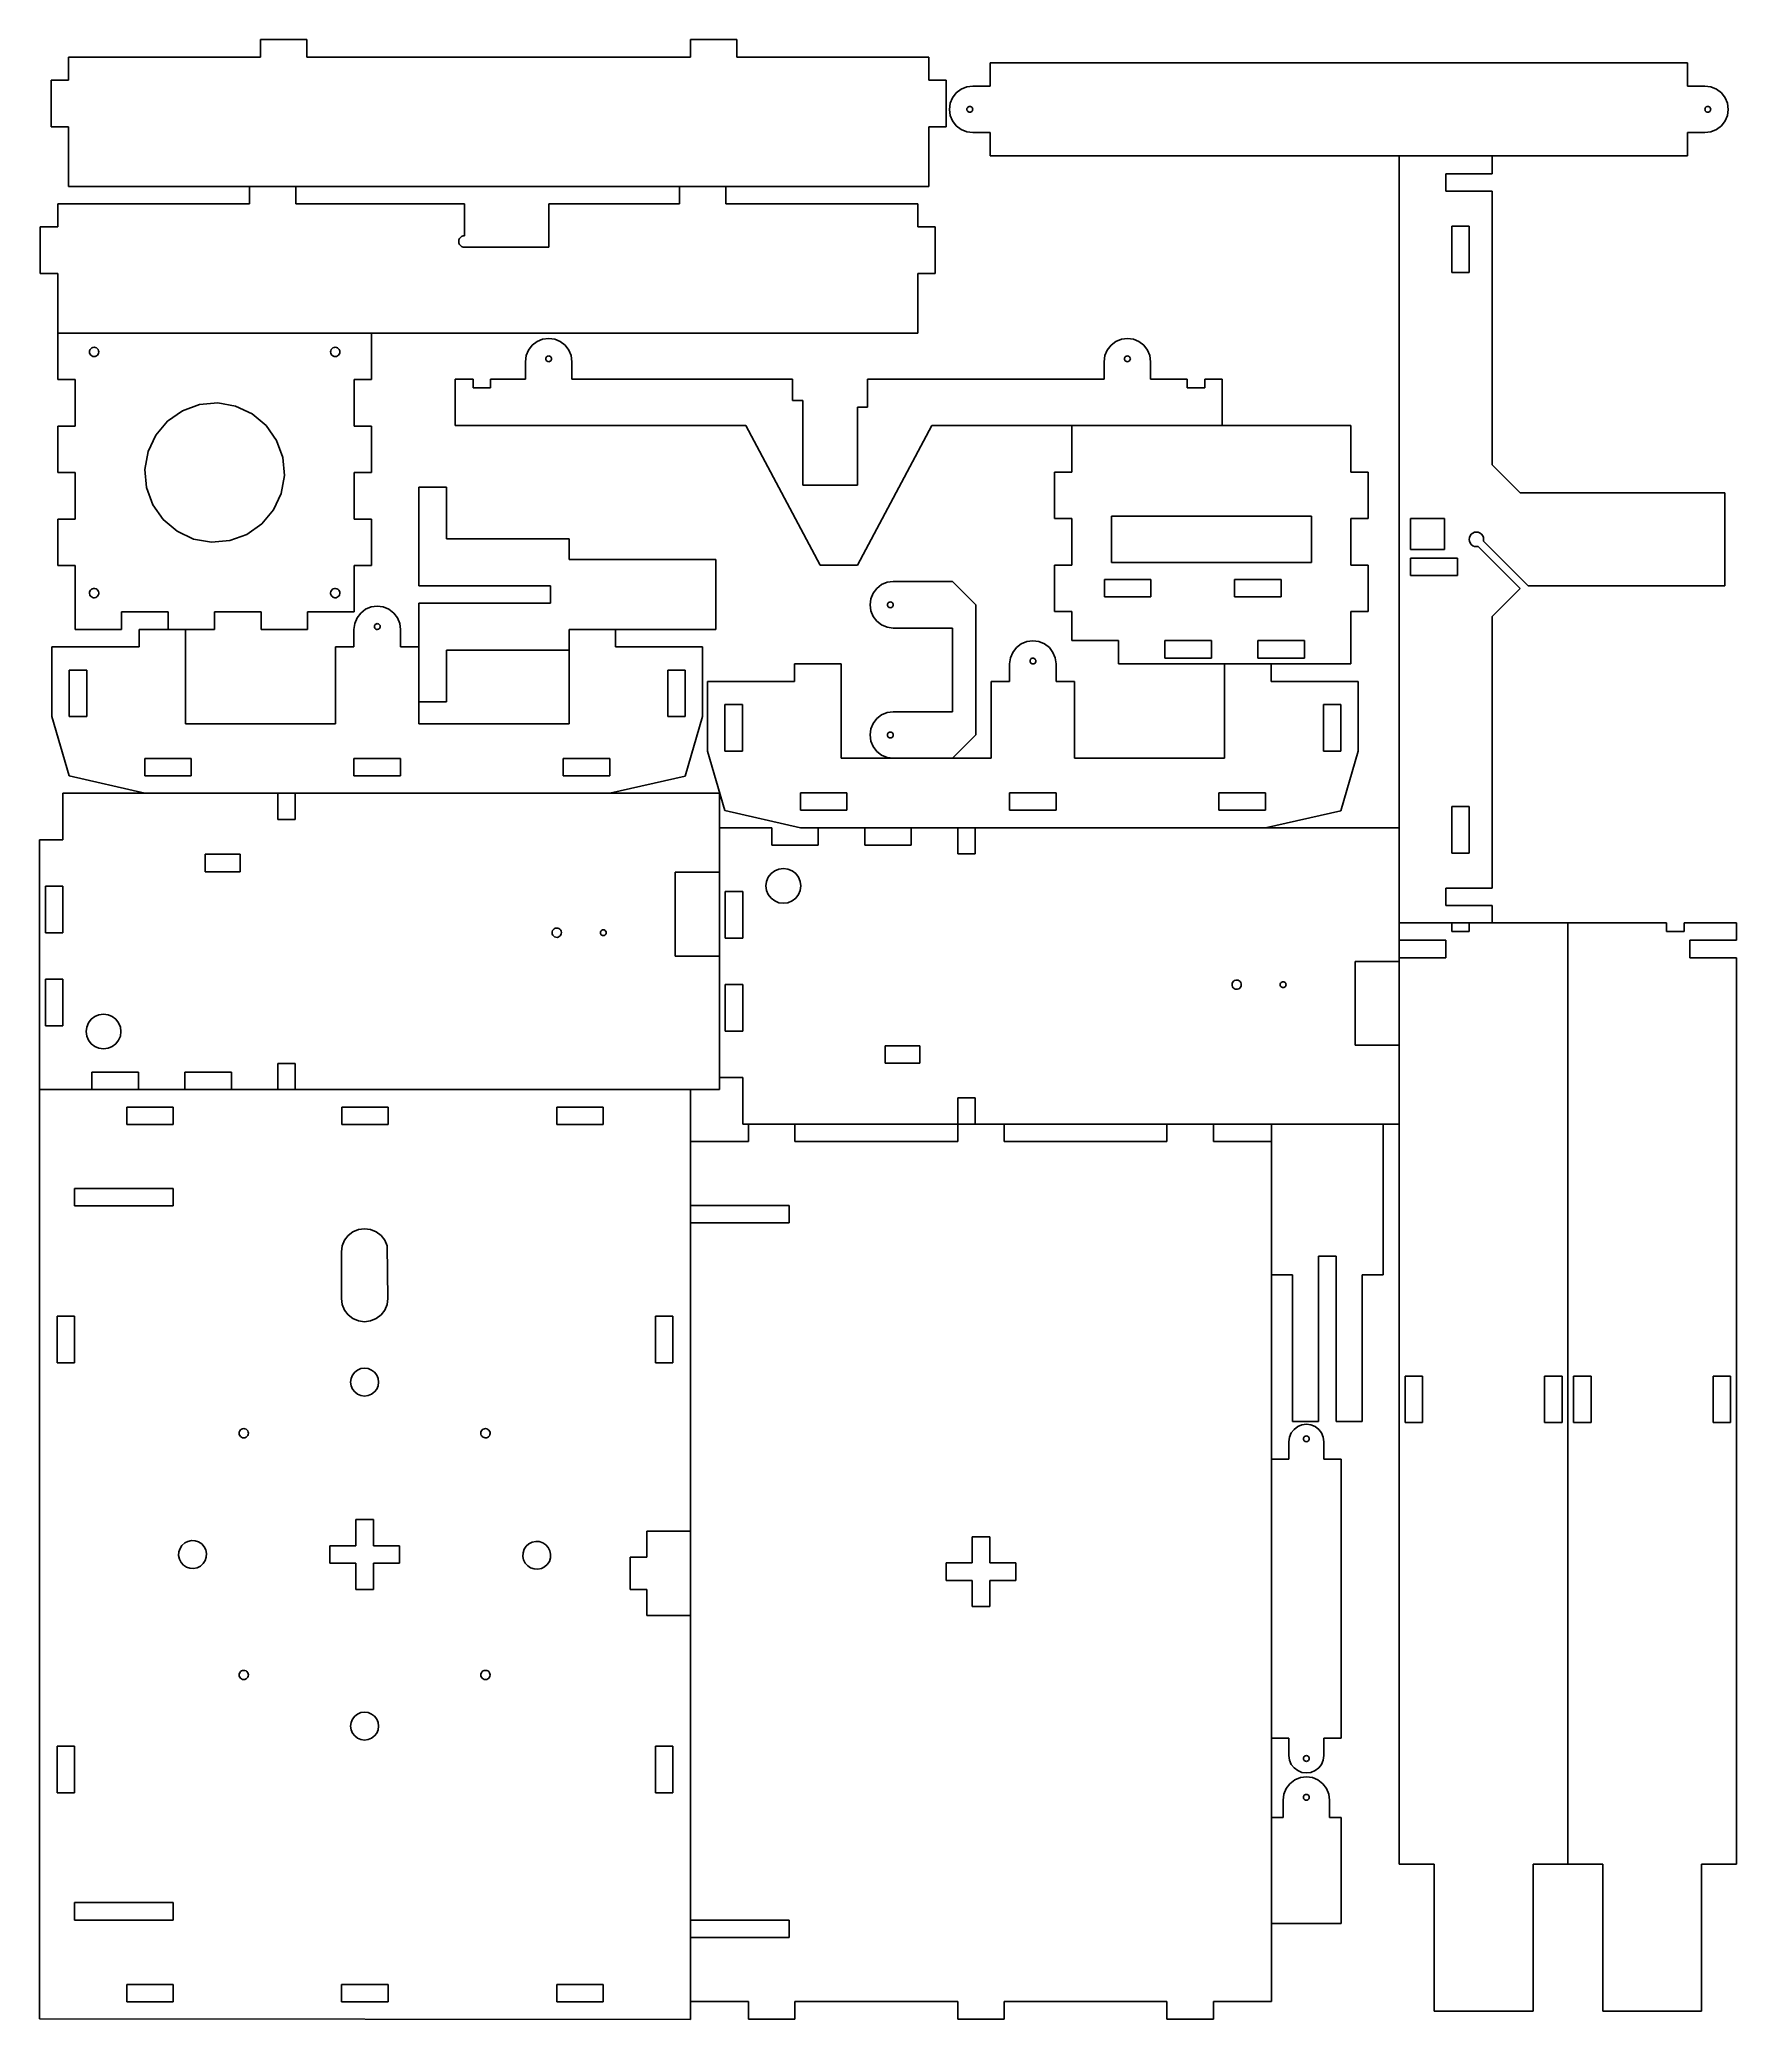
# Model space of a CAD drawing. Header units: inches. Extents: x 0.4 to 18.7, y 0.3 to 21.6.
import ezdxf

# ---------------------------------------------------------------- set-up
doc = ezdxf.new("R2010")
doc.units = ezdxf.units.IN
doc.header["$MEASUREMENT"] = 0
doc.layers.get('0').update_dxf_attribs({"color": 13, "true_color": 0xff5454})

msp = doc.modelspace()

# ---------------------------------------------------------------- linework, layer by layer
for p, q in [((3.276, 21.579, 0.002), (2.776, 21.579, 0.002)), ((2.776, 21.579, 0.002), (2.776, 21.392, 0.002)), ((3.276, 21.392, 0.002), (3.276, 21.579, 0.002)), ((7.901, 21.579, 0.002), (7.401, 21.579, 0.002)), ((7.401, 21.579, 0.002), (7.401, 21.392, 0.002)), ((7.901, 21.392, 0.002), (7.901, 21.579, 0.002)), ((2.776, 21.392, 0.002), (0.713, 21.392, 0.002)), ((0.713, 21.392, 0.002), (0.713, 21.142, 0.002)), ((7.401, 21.392, 0.002), (3.276, 21.392, 0.002)), ((9.963, 21.392, 0.002), (7.901, 21.392, 0.002)), ((9.963, 21.142, 0.002), (9.963, 21.392, 0.002)), ((18.124, 21.329, 0.002), (10.624, 21.329, 0.002)), ((10.624, 21.329, 0.002), (10.624, 21.079, 0.002)), ((18.124, 21.079, 0.002), (18.124, 21.329, 0.002)), ((0.713, 21.142, 0.002), (0.526, 21.142, 0.002)), ((0.526, 21.142, 0.002), (0.526, 20.642, 0.002)), ((9.963, 21.142, 0.002), (10.151, 21.142, 0.002)), ((10.151, 21.142, 0.002), (10.151, 20.642, 0.002)), ((10.187, 20.829, 0.002), (10.195, 20.894, 0.002)), ((10.195, 20.894, 0.002), (10.22, 20.954, 0.002)), ((10.22, 20.954, 0.002), (10.26, 21.006, 0.002)), ((10.26, 21.006, 0.002), (10.312, 21.046, 0.002)), ((10.312, 21.046, 0.002), (10.372, 21.071, 0.002)), ((10.372, 21.071, 0.002), (10.437, 21.079, 0.002)), ((10.437, 21.079, 0.002), (10.624, 21.079, 0.002)), ((18.124, 21.079, 0.002), (18.312, 21.079, 0.002)), ((18.312, 21.079, 0.002), (18.377, 21.071, 0.002)), ((18.377, 21.071, 0.002), (18.437, 21.046, 0.002)), ((18.437, 21.046, 0.002), (18.489, 21.006, 0.002)), ((18.489, 21.006, 0.002), (18.528, 20.954, 0.002)), ((18.528, 20.954, 0.002), (18.553, 20.894, 0.002)), ((18.553, 20.894, 0.002), (18.562, 20.829, 0.002)), ((10.195, 20.764, 0.002), (10.187, 20.829, 0.002)), ((10.22, 20.704, 0.002), (10.195, 20.764, 0.002)), ((10.26, 20.652, 0.002), (10.22, 20.704, 0.002)), ((10.375, 20.837, 0.002), (10.374, 20.829, 0.002)), ((10.374, 20.829, 0.002), (10.375, 20.821, 0.002)), ((10.379, 20.845, 0.002), (10.375, 20.837, 0.002)), ((10.375, 20.821, 0.002), (10.379, 20.813, 0.002)), ((10.384, 20.851, 0.002), (10.379, 20.845, 0.002)), ((10.379, 20.813, 0.002), (10.384, 20.807, 0.002)), ((10.39, 20.856, 0.002), (10.384, 20.851, 0.002)), ((10.384, 20.807, 0.002), (10.39, 20.802, 0.002)), ((10.398, 20.859, 0.002), (10.39, 20.856, 0.002)), ((10.39, 20.802, 0.002), (10.398, 20.799, 0.002)), ((10.406, 20.86, 0.002), (10.398, 20.859, 0.002)), ((10.398, 20.799, 0.002), (10.406, 20.798, 0.002)), ((10.414, 20.859, 0.002), (10.406, 20.86, 0.002)), ((10.406, 20.798, 0.002), (10.414, 20.799, 0.002)), ((10.421, 20.856, 0.002), (10.414, 20.859, 0.002)), ((10.414, 20.799, 0.002), (10.421, 20.802, 0.002)), ((10.428, 20.851, 0.002), (10.421, 20.856, 0.002)), ((10.421, 20.802, 0.002), (10.428, 20.807, 0.002)), ((10.433, 20.845, 0.002), (10.428, 20.851, 0.002)), ((10.428, 20.807, 0.002), (10.433, 20.813, 0.002)), ((10.436, 20.837, 0.002), (10.433, 20.845, 0.002)), ((10.433, 20.813, 0.002), (10.436, 20.821, 0.002)), ((10.437, 20.829, 0.002), (10.436, 20.837, 0.002)), ((10.436, 20.821, 0.002), (10.437, 20.829, 0.002)), ((18.313, 20.837, 0.002), (18.312, 20.829, 0.002)), ((18.312, 20.829, 0.002), (18.313, 20.821, 0.002)), ((18.316, 20.845, 0.002), (18.313, 20.837, 0.002)), ((18.313, 20.821, 0.002), (18.316, 20.813, 0.002)), ((18.321, 20.851, 0.002), (18.316, 20.845, 0.002)), ((18.316, 20.813, 0.002), (18.321, 20.807, 0.002)), ((18.327, 20.856, 0.002), (18.321, 20.851, 0.002)), ((18.321, 20.807, 0.002), (18.327, 20.802, 0.002)), ((18.335, 20.859, 0.002), (18.327, 20.856, 0.002)), ((18.327, 20.802, 0.002), (18.335, 20.799, 0.002)), ((18.343, 20.86, 0.002), (18.335, 20.859, 0.002)), ((18.335, 20.799, 0.002), (18.343, 20.798, 0.002)), ((18.351, 20.859, 0.002), (18.343, 20.86, 0.002)), ((18.343, 20.798, 0.002), (18.351, 20.799, 0.002)), ((18.359, 20.856, 0.002), (18.351, 20.859, 0.002)), ((18.351, 20.799, 0.002), (18.359, 20.802, 0.002)), ((18.365, 20.851, 0.002), (18.359, 20.856, 0.002)), ((18.359, 20.802, 0.002), (18.365, 20.807, 0.002)), ((18.37, 20.845, 0.002), (18.365, 20.851, 0.002)), ((18.365, 20.807, 0.002), (18.37, 20.813, 0.002)), ((18.373, 20.837, 0.002), (18.37, 20.845, 0.002)), ((18.37, 20.813, 0.002), (18.373, 20.821, 0.002)), ((18.374, 20.829, 0.002), (18.373, 20.837, 0.002)), ((18.373, 20.821, 0.002), (18.374, 20.829, 0.002)), ((18.528, 20.704, 0.002), (18.489, 20.652, 0.002)), ((18.553, 20.764, 0.002), (18.528, 20.704, 0.002)), ((18.562, 20.829, 0.002), (18.553, 20.764, 0.002)), ((0.526, 20.642, 0.002), (0.713, 20.642, 0.002)), ((0.713, 20.642, 0.002), (0.713, 20.001, 0.002)), ((9.963, 20.001, 0.002), (9.963, 20.642, 0.002)), ((10.151, 20.642, 0.002), (9.963, 20.642, 0.002)), ((10.312, 20.613, 0.002), (10.26, 20.652, 0.002)), ((10.372, 20.588, 0.002), (10.312, 20.613, 0.002)), ((10.437, 20.579, 0.002), (10.372, 20.588, 0.002)), ((10.624, 20.579, 0.002), (10.437, 20.579, 0.002)), ((10.624, 20.579, 0.002), (10.624, 20.329, 0.002)), ((18.312, 20.579, 0.002), (18.124, 20.579, 0.002)), ((18.377, 20.588, 0.002), (18.312, 20.579, 0.002)), ((18.437, 20.613, 0.002), (18.377, 20.588, 0.002)), ((18.489, 20.652, 0.002), (18.437, 20.613, 0.002)), ((10.624, 20.329, 0.002), (15.025, 20.329, 0.002)), ((15.025, 20.329, 0.002), (16.025, 20.329, 0.002)), ((15.025, 20.329, 0.002), (15.025, 16.204, 0.002)), ((16.025, 20.329, 0.002), (16.025, 20.136, 0.002)), ((16.025, 20.329, 0.002), (18.124, 20.329, 0.002)), ((15.525, 20.136, 0.002), (15.525, 19.949, 0.002)), ((16.025, 20.136, 0.002), (15.525, 20.136, 0.002)), ((2.658, 19.814, 0.002), (0.596, 19.814, 0.002)), ((0.596, 19.814, 0.002), (0.596, 19.564, 0.002)), ((0.713, 20.001, 0.002), (2.658, 20.001, 0.002)), ((2.658, 20.001, 0.002), (3.158, 20.001, 0.002)), ((2.658, 20.001, 0.002), (2.658, 19.814, 0.002)), ((3.158, 19.814, 0.002), (3.158, 20.001, 0.002)), ((3.158, 20.001, 0.002), (7.283, 20.001, 0.002)), ((4.971, 19.814, 0.002), (3.158, 19.814, 0.002)), ((4.971, 19.814, 0.002), (4.971, 19.47, 0.002)), ((7.283, 19.814, 0.002), (5.877, 19.814, 0.002)), ((5.877, 19.814, 0.002), (5.877, 19.345, 0.002)), ((7.283, 20.001, 0.002), (7.783, 20.001, 0.002)), ((7.283, 20.001, 0.002), (7.283, 19.814, 0.002)), ((7.783, 19.814, 0.002), (7.783, 20.001, 0.002)), ((7.783, 20.001, 0.002), (9.963, 20.001, 0.002)), ((9.846, 19.814, 0.002), (7.783, 19.814, 0.002)), ((9.846, 19.564, 0.002), (9.846, 19.814, 0.002)), ((16.025, 17.004, 0.002), (16.025, 19.949, 0.002)), ((0.596, 19.564, 0.002), (0.408, 19.564, 0.002)), ((0.408, 19.564, 0.002), (0.408, 19.064, 0.002)), ((4.908, 19.407, 0.002), (4.911, 19.424, 0.002)), ((4.911, 19.391, 0.002), (4.908, 19.407, 0.002)), ((4.911, 19.424, 0.002), (4.917, 19.439, 0.002)), ((4.917, 19.376, 0.002), (4.911, 19.391, 0.002)), ((4.917, 19.439, 0.002), (4.927, 19.452, 0.002)), ((4.927, 19.452, 0.002), (4.94, 19.462, 0.002)), ((4.94, 19.462, 0.002), (4.955, 19.468, 0.002)), ((4.955, 19.468, 0.002), (4.971, 19.47, 0.002)), ((9.846, 19.564, 0.002), (10.033, 19.564, 0.002)), ((10.033, 19.564, 0.002), (10.033, 19.064, 0.002)), ((15.588, 19.073, 0.002), (15.588, 19.573, 0.002)), ((15.588, 19.573, 0.002), (15.776, 19.573, 0.002)), ((15.776, 19.573, 0.002), (15.776, 19.073, 0.002)), ((4.927, 19.363, 0.002), (4.917, 19.376, 0.002)), ((4.94, 19.353, 0.002), (4.927, 19.363, 0.002)), ((4.955, 19.347, 0.002), (4.94, 19.353, 0.002)), ((4.971, 19.345, 0.002), (4.955, 19.347, 0.002)), ((5.877, 19.345, 0.002), (4.971, 19.345, 0.002)), ((0.408, 19.064, 0.002), (0.596, 19.064, 0.002)), ((0.596, 19.064, 0.002), (0.596, 18.423, 0.002)), ((9.846, 18.423, 0.002), (9.846, 19.064, 0.002)), ((10.033, 19.064, 0.002), (9.846, 19.064, 0.002)), ((15.776, 19.073, 0.002), (15.588, 19.073, 0.002)), ((0.596, 18.423, 0.002), (3.971, 18.423, 0.002)), ((0.596, 18.423, 0.002), (0.596, 17.923, 0.002)), ((3.971, 18.423, 0.002), (9.846, 18.423, 0.002)), ((3.971, 18.423, 0.002), (3.971, 17.923, 0.002)), ((5.699, 18.292, 0.001), (5.751, 18.332, 0.001)), ((5.751, 18.332, 0.001), (5.811, 18.356, 0.001)), ((5.811, 18.356, 0.001), (5.876, 18.365, 0.001)), ((5.876, 18.365, 0.001), (5.941, 18.356, 0.001)), ((5.941, 18.356, 0.001), (6.001, 18.332, 0.001)), ((6.001, 18.332, 0.001), (6.053, 18.292, 0.001)), ((11.924, 18.292, 0.001), (11.975, 18.332, 0.001)), ((11.975, 18.332, 0.001), (12.036, 18.356, 0.001)), ((12.036, 18.356, 0.001), (12.1, 18.365, 0.001)), ((12.1, 18.365, 0.001), (12.165, 18.356, 0.001)), ((12.165, 18.356, 0.001), (12.225, 18.332, 0.001)), ((12.225, 18.332, 0.001), (12.277, 18.292, 0.001)), ((0.938, 18.233, 0.002), (0.937, 18.22, 0.002)), ((0.937, 18.22, 0.002), (0.938, 18.207, 0.002)), ((0.943, 18.245, 0.002), (0.938, 18.233, 0.002)), ((0.938, 18.207, 0.002), (0.943, 18.195, 0.002)), ((0.951, 18.255, 0.002), (0.943, 18.245, 0.002)), ((0.943, 18.195, 0.002), (0.951, 18.185, 0.002)), ((0.962, 18.263, 0.002), (0.951, 18.255, 0.002)), ((0.951, 18.185, 0.002), (0.962, 18.177, 0.002)), ((0.974, 18.268, 0.002), (0.962, 18.263, 0.002)), ((0.962, 18.177, 0.002), (0.974, 18.172, 0.002)), ((0.987, 18.27, 0.002), (0.974, 18.268, 0.002)), ((0.974, 18.172, 0.002), (0.987, 18.17, 0.002)), ((0.999, 18.268, 0.002), (0.987, 18.27, 0.002)), ((0.987, 18.17, 0.002), (0.999, 18.172, 0.002)), ((1.012, 18.263, 0.002), (0.999, 18.268, 0.002)), ((0.999, 18.172, 0.002), (1.012, 18.177, 0.002)), ((1.022, 18.255, 0.002), (1.012, 18.263, 0.002)), ((1.012, 18.177, 0.002), (1.022, 18.185, 0.002)), ((1.03, 18.245, 0.002), (1.022, 18.255, 0.002)), ((1.022, 18.185, 0.002), (1.03, 18.195, 0.002)), ((1.035, 18.233, 0.002), (1.03, 18.245, 0.002)), ((1.03, 18.195, 0.002), (1.035, 18.207, 0.002)), ((1.037, 18.22, 0.002), (1.035, 18.233, 0.002)), ((1.035, 18.207, 0.002), (1.037, 18.22, 0.002)), ((3.532, 18.233, 0.002), (3.53, 18.22, 0.002)), ((3.53, 18.22, 0.002), (3.532, 18.207, 0.002)), ((3.537, 18.245, 0.002), (3.532, 18.233, 0.002)), ((3.532, 18.207, 0.002), (3.537, 18.195, 0.002)), ((3.545, 18.255, 0.002), (3.537, 18.245, 0.002)), ((3.537, 18.195, 0.002), (3.545, 18.185, 0.002)), ((3.555, 18.263, 0.002), (3.545, 18.255, 0.002)), ((3.545, 18.185, 0.002), (3.555, 18.177, 0.002)), ((3.567, 18.268, 0.002), (3.555, 18.263, 0.002)), ((3.555, 18.177, 0.002), (3.567, 18.172, 0.002)), ((3.58, 18.27, 0.002), (3.567, 18.268, 0.002)), ((3.567, 18.172, 0.002), (3.58, 18.17, 0.002)), ((3.593, 18.268, 0.002), (3.58, 18.27, 0.002)), ((3.58, 18.17, 0.002), (3.593, 18.172, 0.002)), ((3.605, 18.263, 0.002), (3.593, 18.268, 0.002)), ((3.593, 18.172, 0.002), (3.605, 18.177, 0.002)), ((3.616, 18.255, 0.002), (3.605, 18.263, 0.002)), ((3.605, 18.177, 0.002), (3.616, 18.185, 0.002)), ((3.624, 18.245, 0.002), (3.616, 18.255, 0.002)), ((3.616, 18.185, 0.002), (3.624, 18.195, 0.002)), ((3.629, 18.233, 0.002), (3.624, 18.245, 0.002)), ((3.624, 18.195, 0.002), (3.629, 18.207, 0.002)), ((3.63, 18.22, 0.002), (3.629, 18.233, 0.002)), ((3.629, 18.207, 0.002), (3.63, 18.22, 0.002)), ((5.626, 18.115, 0.001), (5.634, 18.18, 0.001)), ((5.634, 18.18, 0.001), (5.659, 18.24, 0.001)), ((5.659, 18.24, 0.001), (5.699, 18.292, 0.001)), ((5.846, 18.154, 0.001), (5.845, 18.146, 0.001)), ((5.845, 18.146, 0.001), (5.846, 18.138, 0.001)), ((5.849, 18.161, 0.001), (5.846, 18.154, 0.001)), ((5.846, 18.138, 0.001), (5.849, 18.13, 0.001)), ((5.854, 18.168, 0.001), (5.849, 18.161, 0.001)), ((5.849, 18.13, 0.001), (5.854, 18.124, 0.001)), ((5.86, 18.173, 0.001), (5.854, 18.168, 0.001)), ((5.854, 18.124, 0.001), (5.86, 18.119, 0.001)), ((5.868, 18.176, 0.001), (5.86, 18.173, 0.001)), ((5.86, 18.119, 0.001), (5.868, 18.116, 0.001)), ((5.876, 18.177, 0.001), (5.868, 18.176, 0.001)), ((5.868, 18.116, 0.001), (5.876, 18.114, 0.001)), ((5.884, 18.176, 0.001), (5.876, 18.177, 0.001)), ((5.876, 18.114, 0.001), (5.884, 18.116, 0.001)), ((5.892, 18.173, 0.001), (5.884, 18.176, 0.001)), ((5.884, 18.116, 0.001), (5.892, 18.119, 0.001)), ((5.898, 18.168, 0.001), (5.892, 18.173, 0.001)), ((5.892, 18.119, 0.001), (5.898, 18.124, 0.001)), ((5.903, 18.161, 0.001), (5.898, 18.168, 0.001)), ((5.898, 18.124, 0.001), (5.903, 18.13, 0.001)), ((5.906, 18.154, 0.001), (5.903, 18.161, 0.001)), ((5.903, 18.13, 0.001), (5.906, 18.138, 0.001)), ((5.907, 18.146, 0.001), (5.906, 18.154, 0.001)), ((5.906, 18.138, 0.001), (5.907, 18.146, 0.001)), ((6.053, 18.292, 0.001), (6.092, 18.24, 0.001)), ((6.092, 18.24, 0.001), (6.117, 18.18, 0.001)), ((6.117, 18.18, 0.001), (6.126, 18.115, 0.001)), ((11.85, 18.115, 0.001), (11.859, 18.18, 0.001)), ((11.859, 18.18, 0.001), (11.884, 18.24, 0.001)), ((11.884, 18.24, 0.001), (11.924, 18.292, 0.001)), ((12.07, 18.154, 0.001), (12.069, 18.146, 0.001)), ((12.069, 18.146, 0.001), (12.07, 18.138, 0.001)), ((12.073, 18.161, 0.001), (12.07, 18.154, 0.001)), ((12.07, 18.138, 0.001), (12.073, 18.13, 0.001)), ((12.078, 18.168, 0.001), (12.073, 18.161, 0.001)), ((12.073, 18.13, 0.001), (12.078, 18.124, 0.001)), ((12.085, 18.173, 0.001), (12.078, 18.168, 0.001)), ((12.078, 18.124, 0.001), (12.085, 18.119, 0.001)), ((12.092, 18.176, 0.001), (12.085, 18.173, 0.001)), ((12.085, 18.119, 0.001), (12.092, 18.116, 0.001)), ((12.1, 18.177, 0.001), (12.092, 18.176, 0.001)), ((12.092, 18.116, 0.001), (12.1, 18.114, 0.001)), ((12.108, 18.176, 0.001), (12.1, 18.177, 0.001)), ((12.1, 18.114, 0.001), (12.108, 18.116, 0.001)), ((12.116, 18.173, 0.001), (12.108, 18.176, 0.001)), ((12.108, 18.116, 0.001), (12.116, 18.119, 0.001)), ((12.123, 18.168, 0.001), (12.116, 18.173, 0.001)), ((12.116, 18.119, 0.001), (12.123, 18.124, 0.001)), ((12.127, 18.161, 0.001), (12.123, 18.168, 0.001)), ((12.123, 18.124, 0.001), (12.127, 18.13, 0.001)), ((12.131, 18.154, 0.001), (12.127, 18.161, 0.001)), ((12.127, 18.13, 0.001), (12.131, 18.138, 0.001)), ((12.132, 18.146, 0.001), (12.131, 18.154, 0.001)), ((12.131, 18.138, 0.001), (12.132, 18.146, 0.001)), ((12.277, 18.292, 0.001), (12.317, 18.24, 0.001)), ((12.317, 18.24, 0.001), (12.342, 18.18, 0.001)), ((12.342, 18.18, 0.001), (12.35, 18.115, 0.001)), ((0.783, 17.923, 0.002), (0.596, 17.923, 0.002)), ((0.783, 17.923, 0.002), (0.783, 17.423, 0.002)), ((3.783, 17.923, 0.002), (3.971, 17.923, 0.002)), ((3.783, 17.923, 0.002), (3.783, 17.423, 0.002)), ((4.871, 17.927, 0), (4.871, 17.427)), ((5.064, 17.927, 0.001), (5.064, 17.833, 0.001)), ((5.251, 17.833, 0.001), (5.251, 17.927, 0.001)), ((8.498, 17.697, 0.001), (8.498, 17.927, 0.001)), ((9.306, 17.627, 0.001), (9.306, 17.927, 0.001)), ((12.744, 17.833, 0.001), (12.744, 17.927, 0.001)), ((12.932, 17.927, 0.001), (12.932, 17.833, 0.001)), ((13.121, 17.927, 0.002), (13.121, 17.427, 0.002)), ((5.064, 17.833, 0.001), (5.251, 17.833, 0.001)), ((8.608, 17.697, 0.001), (8.498, 17.697, 0.001)), ((8.608, 16.787, 0.001), (8.608, 17.697, 0.001)), ((12.932, 17.833, 0.001), (12.744, 17.833, 0.001)), ((1.651, 17.326, 0.002), (1.777, 17.476, 0.002)), ((1.777, 17.476, 0.002), (1.937, 17.588, 0.002)), ((1.937, 17.588, 0.002), (2.121, 17.655, 0.002)), ((2.121, 17.655, 0.002), (2.317, 17.672, 0.002)), ((2.317, 17.672, 0.002), (2.509, 17.638, 0.002)), ((2.509, 17.638, 0.002), (2.687, 17.555, 0.002)), ((2.687, 17.555, 0.002), (2.837, 17.429, 0.002)), ((9.196, 17.627, 0.001), (9.306, 17.627, 0.001)), ((9.196, 17.627, 0.001), (9.196, 16.787, 0.001)), ((0.596, 17.423, 0.002), (0.596, 16.923, 0.002)), ((0.783, 17.423, 0.002), (0.596, 17.423, 0.002)), ((1.568, 17.149, 0.002), (1.651, 17.326, 0.002)), ((2.837, 17.429, 0.002), (2.949, 17.269, 0.002)), ((2.949, 17.269, 0.002), (3.016, 17.085, 0.002)), ((3.783, 17.423, 0.002), (3.971, 17.423, 0.002)), ((3.971, 16.923, 0.002), (3.971, 17.423, 0.002)), ((7.997, 17.427, 0.001), (4.871, 17.427)), ((8.796, 15.927, 0.001), (7.997, 17.427, 0.001)), ((9.997, 17.427, 0.001), (9.196, 15.927, 0.001)), ((11.504, 17.427, 0.002), (9.997, 17.427, 0.001)), ((11.504, 16.927, 0.002), (11.504, 17.427, 0.002)), ((13.121, 17.427, 0.002), (11.504, 17.427, 0.002)), ((14.504, 17.427, 0.002), (13.121, 17.427, 0.002)), ((14.504, 16.927, 0.002), (14.504, 17.427, 0.002)), ((1.534, 16.956, 0.002), (1.568, 17.149, 0.002)), ((3.016, 17.085, 0.002), (3.033, 16.89, 0.002)), ((0.783, 16.923, 0.002), (0.596, 16.923, 0.002)), ((0.783, 16.923, 0.002), (0.783, 16.423, 0.002)), ((1.551, 16.761, 0.002), (1.534, 16.956, 0.002)), ((3.033, 16.89, 0.002), (2.999, 16.697, 0.002)), ((3.783, 16.923, 0.002), (3.971, 16.923, 0.002)), ((3.783, 16.423, 0.002), (3.783, 16.923, 0.002)), ((11.504, 16.927, 0.002), (11.316, 16.927, 0.002)), ((11.316, 16.927, 0.002), (11.316, 16.427, 0.002)), ((14.504, 16.927, 0.002), (14.691, 16.927, 0.002)), ((14.691, 16.427, 0.002), (14.691, 16.927, 0.002)), ((16.025, 17.004, 0.002), (16.326, 16.704, 0.002)), ((1.618, 16.577, 0.002), (1.551, 16.761, 0.002)), ((2.999, 16.697, 0.002), (2.916, 16.52, 0.002)), ((4.777, 16.764, 0.002), (4.481, 16.764, 0.002)), ((4.481, 16.764, 0.002), (4.481, 15.704, 0.002)), ((4.777, 16.211, 0.002), (4.777, 16.764, 0.002)), ((9.196, 16.787, 0.001), (8.608, 16.787, 0.001)), ((16.326, 16.704, 0.002), (18.525, 16.704, 0.002)), ((18.525, 16.704, 0.002), (18.525, 15.704, 0.002)), ((0.596, 16.423, 0.002), (0.596, 15.923, 0.002)), ((0.783, 16.423, 0.002), (0.596, 16.423, 0.002)), ((1.73, 16.417, 0.002), (1.618, 16.577, 0.002)), ((1.88, 16.291, 0.002), (1.73, 16.417, 0.002)), ((2.916, 16.52, 0.002), (2.79, 16.37, 0.002)), ((3.783, 16.423, 0.002), (3.971, 16.423, 0.002)), ((3.971, 15.923, 0.002), (3.971, 16.423, 0.002)), ((11.504, 16.427, 0.002), (11.316, 16.427, 0.002)), ((11.504, 15.927, 0.002), (11.504, 16.427, 0.002)), ((11.929, 15.955, 0.002), (11.929, 16.455, 0.002)), ((11.929, 16.455, 0.002), (14.079, 16.455, 0.002)), ((14.079, 16.455, 0.002), (14.079, 15.955, 0.002)), ((14.504, 15.927, 0.002), (14.504, 16.427, 0.002)), ((14.504, 16.427, 0.002), (14.691, 16.427, 0.002)), ((15.144, 16.095, 0.002), (15.144, 16.428, 0.002)), ((15.144, 16.428, 0.002), (15.51, 16.428, 0.002)), ((15.51, 16.428, 0.002), (15.51, 16.095, 0.002)), ((2.057, 16.208, 0.002), (1.88, 16.291, 0.002)), ((2.25, 16.174, 0.002), (2.057, 16.208, 0.002)), ((2.445, 16.191, 0.002), (2.25, 16.174, 0.002)), ((2.629, 16.258, 0.002), (2.445, 16.191, 0.002)), ((2.79, 16.37, 0.002), (2.629, 16.258, 0.002)), ((6.096, 16.211, 0.002), (4.777, 16.211, 0.002)), ((6.096, 15.986, 0.002), (6.096, 16.211, 0.002)), ((15.025, 16.204, 0.002), (15.025, 13.102, 0.002)), ((15.776, 16.204, 0.002), (15.779, 16.224, 0.002)), ((15.779, 16.184, 0.002), (15.776, 16.204, 0.002)), ((15.779, 16.224, 0.002), (15.786, 16.243, 0.002)), ((15.786, 16.165, 0.002), (15.779, 16.184, 0.002)), ((15.786, 16.243, 0.002), (15.799, 16.259, 0.002)), ((15.799, 16.259, 0.002), (15.815, 16.272, 0.002)), ((15.815, 16.272, 0.002), (15.834, 16.28, 0.002)), ((15.834, 16.28, 0.002), (15.854, 16.282, 0.002)), ((15.854, 16.282, 0.002), (15.874, 16.28, 0.002)), ((15.874, 16.28, 0.002), (15.893, 16.272, 0.002)), ((15.893, 16.272, 0.002), (15.909, 16.259, 0.002)), ((15.909, 16.259, 0.002), (15.922, 16.243, 0.002)), ((15.922, 16.243, 0.002), (15.93, 16.224, 0.002)), ((15.93, 16.224, 0.002), (15.932, 16.204, 0.002)), ((15.932, 16.204, 0.002), (15.93, 16.184, 0.002)), ((16.409, 15.704, 0.002), (15.93, 16.184, 0.002)), ((6.096, 15.986, 0.002), (7.674, 15.986, 0.002)), ((7.674, 15.986, 0.002), (7.674, 15.236, 0.002)), ((15.144, 16.095, 0.002), (15.51, 16.095, 0.002)), ((15.144, 16.003, 0.002), (15.144, 15.815, 0.002)), ((15.651, 16.003, 0.002), (15.144, 16.003, 0.002)), ((15.651, 15.815, 0.002), (15.651, 16.003, 0.002)), ((15.799, 16.149, 0.002), (15.786, 16.165, 0.002)), ((15.815, 16.136, 0.002), (15.799, 16.149, 0.002)), ((15.834, 16.129, 0.002), (15.815, 16.136, 0.002)), ((15.854, 16.126, 0.002), (15.834, 16.129, 0.002)), ((15.874, 16.129, 0.002), (15.854, 16.126, 0.002)), ((16.326, 15.676, 0.002), (15.874, 16.129, 0.002)), ((0.783, 15.923, 0.002), (0.596, 15.923, 0.002)), ((0.783, 15.923, 0.002), (0.783, 15.236, 0.002)), ((3.783, 15.923, 0.002), (3.971, 15.923, 0.002)), ((3.783, 15.923, 0.002), (3.783, 15.423, 0.002)), ((8.997, 15.927, 0.001), (8.796, 15.927, 0.001)), ((9.196, 15.927, 0.001), (8.997, 15.927, 0.001)), ((11.504, 15.927, 0.002), (11.316, 15.927, 0.002)), ((11.316, 15.927, 0.002), (11.316, 15.427, 0.002)), ((11.854, 15.774, 0.002), (12.354, 15.774, 0.002)), ((11.854, 15.586, 0.002), (11.854, 15.774, 0.002)), ((14.079, 15.955, 0.002), (11.929, 15.955, 0.002)), ((12.354, 15.774, 0.002), (12.354, 15.586, 0.002)), ((13.254, 15.586, 0.002), (13.254, 15.774, 0.002)), ((13.254, 15.774, 0.002), (13.754, 15.774, 0.002)), ((13.754, 15.774, 0.002), (13.754, 15.586, 0.002)), ((14.504, 15.927, 0.002), (14.691, 15.927, 0.002)), ((14.691, 15.427, 0.002), (14.691, 15.927, 0.002)), ((15.144, 15.815, 0.002), (15.651, 15.815, 0.002)), ((0.941, 15.647, 0.002), (0.937, 15.635, 0.002)), ((0.937, 15.635, 0.002), (0.937, 15.622, 0.002)), ((0.937, 15.622, 0.002), (0.94, 15.609, 0.002)), ((0.94, 15.609, 0.002), (0.946, 15.598, 0.002)), ((0.948, 15.658, 0.002), (0.941, 15.647, 0.002)), ((0.946, 15.598, 0.002), (0.954, 15.588, 0.002)), ((0.958, 15.667, 0.002), (0.948, 15.658, 0.002)), ((0.954, 15.588, 0.002), (0.965, 15.581, 0.002)), ((0.969, 15.673, 0.002), (0.958, 15.667, 0.002)), ((0.965, 15.581, 0.002), (0.978, 15.577, 0.002)), ((0.982, 15.676, 0.002), (0.969, 15.673, 0.002)), ((0.978, 15.577, 0.002), (0.991, 15.576, 0.002)), ((0.995, 15.675, 0.002), (0.982, 15.676, 0.002)), ((0.991, 15.576, 0.002), (1.004, 15.579, 0.002)), ((1.008, 15.671, 0.002), (0.995, 15.675, 0.002)), ((1.004, 15.579, 0.002), (1.015, 15.585, 0.002)), ((1.019, 15.664, 0.002), (1.008, 15.671, 0.002)), ((1.015, 15.585, 0.002), (1.025, 15.594, 0.002)), ((1.028, 15.655, 0.002), (1.019, 15.664, 0.002)), ((1.025, 15.594, 0.002), (1.032, 15.605, 0.002)), ((1.034, 15.643, 0.002), (1.028, 15.655, 0.002)), ((1.032, 15.605, 0.002), (1.036, 15.617, 0.002)), ((1.036, 15.63, 0.002), (1.034, 15.643, 0.002)), ((1.036, 15.617, 0.002), (1.036, 15.63, 0.002)), ((3.533, 15.643, 0.002), (3.53, 15.63, 0.002)), ((3.53, 15.63, 0.002), (3.531, 15.617, 0.002)), ((3.531, 15.617, 0.002), (3.535, 15.605, 0.002)), ((3.539, 15.654, 0.002), (3.533, 15.643, 0.002)), ((3.535, 15.605, 0.002), (3.542, 15.594, 0.002)), ((3.548, 15.664, 0.002), (3.539, 15.654, 0.002)), ((3.542, 15.594, 0.002), (3.552, 15.585, 0.002)), ((3.559, 15.671, 0.002), (3.548, 15.664, 0.002)), ((3.552, 15.585, 0.002), (3.564, 15.579, 0.002)), ((3.571, 15.675, 0.002), (3.559, 15.671, 0.002)), ((3.564, 15.579, 0.002), (3.576, 15.576, 0.002)), ((3.584, 15.676, 0.002), (3.571, 15.675, 0.002)), ((3.576, 15.576, 0.002), (3.589, 15.577, 0.002)), ((3.597, 15.673, 0.002), (3.584, 15.676, 0.002)), ((3.589, 15.577, 0.002), (3.602, 15.581, 0.002)), ((3.609, 15.667, 0.002), (3.597, 15.673, 0.002)), ((3.602, 15.581, 0.002), (3.613, 15.588, 0.002)), ((3.618, 15.659, 0.002), (3.609, 15.667, 0.002)), ((3.613, 15.588, 0.002), (3.622, 15.598, 0.002)), ((3.625, 15.648, 0.002), (3.618, 15.659, 0.002)), ((3.622, 15.598, 0.002), (3.627, 15.609, 0.002)), ((3.629, 15.635, 0.002), (3.625, 15.648, 0.002)), ((3.627, 15.609, 0.002), (3.63, 15.622, 0.002)), ((3.63, 15.622, 0.002), (3.629, 15.635, 0.002)), ((5.897, 15.704, 0.002), (4.481, 15.704, 0.002)), ((5.897, 15.517, 0.002), (5.897, 15.704, 0.002)), ((9.341, 15.565, 0.002), (9.332, 15.5, 0.002)), ((9.366, 15.625, 0.002), (9.341, 15.565, 0.002)), ((9.406, 15.677, 0.002), (9.366, 15.625, 0.002)), ((9.457, 15.717, 0.002), (9.406, 15.677, 0.002)), ((9.518, 15.742, 0.002), (9.457, 15.717, 0.002)), ((9.582, 15.75, 0.002), (9.518, 15.742, 0.002)), ((9.582, 15.75, 0.002), (10.22, 15.75, 0.002)), ((10.22, 15.75, 0.002), (10.47, 15.5, 0.002)), ((12.354, 15.586, 0.002), (11.854, 15.586, 0.002)), ((13.754, 15.586, 0.002), (13.254, 15.586, 0.002)), ((16.326, 15.676, 0.002), (16.025, 15.375, 0.002)), ((16.409, 15.704, 0.002), (18.525, 15.704, 0.002)), ((1.283, 15.423, 0.002), (1.783, 15.423, 0.002)), ((1.283, 15.423, 0.002), (1.283, 15.236, 0.002)), ((1.783, 15.423, 0.002), (1.783, 15.236, 0.002)), ((2.283, 15.423, 0.002), (2.783, 15.423, 0.002)), ((2.283, 15.423, 0.002), (2.283, 15.236, 0.002)), ((2.783, 15.423, 0.002), (2.783, 15.236, 0.002)), ((3.283, 15.423, 0.002), (3.783, 15.423, 0.002)), ((3.283, 15.423, 0.002), (3.283, 15.236, 0.002)), ((3.791, 15.3, 0.002), (3.816, 15.361, 0.002)), ((3.816, 15.361, 0.002), (3.856, 15.412, 0.002)), ((3.856, 15.412, 0.002), (3.907, 15.452, 0.002)), ((3.907, 15.452, 0.002), (3.968, 15.477, 0.002)), ((3.968, 15.477, 0.002), (4.032, 15.486, 0.002)), ((4.032, 15.486, 0.002), (4.097, 15.477, 0.002)), ((4.097, 15.477, 0.002), (4.157, 15.452, 0.002)), ((4.157, 15.452, 0.002), (4.209, 15.412, 0.002)), ((4.209, 15.412, 0.002), (4.249, 15.361, 0.002)), ((4.249, 15.361, 0.002), (4.274, 15.3, 0.002)), ((5.897, 15.517, 0.002), (4.481, 15.517, 0.002)), ((4.481, 15.517, 0.002), (4.481, 15.048, 0.002)), ((9.332, 15.5, 0.002), (9.341, 15.435, 0.002)), ((9.341, 15.435, 0.002), (9.366, 15.375, 0.002)), ((9.366, 15.375, 0.002), (9.406, 15.323, 0.002)), ((9.521, 15.508, 0.002), (9.52, 15.5, 0.002)), ((9.52, 15.5, 0.002), (9.521, 15.492, 0.002)), ((9.524, 15.516, 0.002), (9.521, 15.508, 0.002)), ((9.521, 15.492, 0.002), (9.524, 15.484, 0.002)), ((9.529, 15.522, 0.002), (9.524, 15.516, 0.002)), ((9.524, 15.484, 0.002), (9.529, 15.478, 0.002)), ((9.536, 15.527, 0.002), (9.529, 15.522, 0.002)), ((9.529, 15.478, 0.002), (9.536, 15.473, 0.002)), ((9.543, 15.53, 0.002), (9.536, 15.527, 0.002)), ((9.536, 15.473, 0.002), (9.543, 15.47, 0.002)), ((9.551, 15.531, 0.002), (9.543, 15.53, 0.002)), ((9.543, 15.47, 0.002), (9.551, 15.469, 0.002)), ((9.559, 15.53, 0.002), (9.551, 15.531, 0.002)), ((9.551, 15.469, 0.002), (9.559, 15.47, 0.002)), ((9.567, 15.527, 0.002), (9.559, 15.53, 0.002)), ((9.559, 15.47, 0.002), (9.567, 15.473, 0.002)), ((9.573, 15.522, 0.002), (9.567, 15.527, 0.002)), ((9.567, 15.473, 0.002), (9.573, 15.478, 0.002)), ((9.578, 15.516, 0.002), (9.573, 15.522, 0.002)), ((9.573, 15.478, 0.002), (9.578, 15.484, 0.002)), ((9.581, 15.508, 0.002), (9.578, 15.516, 0.002)), ((9.578, 15.484, 0.002), (9.581, 15.492, 0.002)), ((9.582, 15.5, 0.002), (9.581, 15.508, 0.002)), ((9.581, 15.492, 0.002), (9.582, 15.5, 0.002)), ((10.47, 15.5, 0.002), (10.47, 14.102, 0.002)), ((11.504, 15.427, 0.002), (11.316, 15.427, 0.002)), ((11.504, 15.117, 0.002), (11.504, 15.427, 0.002)), ((14.504, 14.864, 0.002), (14.504, 15.427, 0.002)), ((14.504, 15.427, 0.002), (14.691, 15.427, 0.002)), ((16.025, 12.454, 0.002), (16.025, 15.375, 0.002)), ((0.783, 15.236, 0.002), (1.283, 15.236, 0.002)), ((1.783, 15.236, 0.002), (1.47, 15.236, 0.002)), ((1.47, 15.048, 0.002), (1.47, 15.236, 0.002)), ((1.783, 15.236, 0.002), (1.97, 15.236, 0.002)), ((1.97, 14.221, 0.002), (1.97, 15.236, 0.002)), ((1.97, 15.236, 0.002), (2.283, 15.236, 0.002)), ((2.783, 15.236, 0.002), (3.283, 15.236, 0.002)), ((3.782, 15.236, 0.002), (3.791, 15.3, 0.002)), ((3.782, 15.048, 0.002), (3.782, 15.236, 0.002)), ((4.002, 15.274, 0.002), (4.001, 15.266, 0.002)), ((4.001, 15.266, 0.002), (4.002, 15.258, 0.002)), ((4.005, 15.282, 0.002), (4.002, 15.274, 0.002)), ((4.002, 15.258, 0.002), (4.006, 15.25, 0.002)), ((4.01, 15.288, 0.002), (4.005, 15.282, 0.002)), ((4.006, 15.25, 0.002), (4.011, 15.244, 0.002)), ((4.016, 15.293, 0.002), (4.01, 15.288, 0.002)), ((4.011, 15.244, 0.002), (4.018, 15.239, 0.002)), ((4.023, 15.297, 0.002), (4.016, 15.293, 0.002)), ((4.018, 15.239, 0.002), (4.025, 15.236, 0.002)), ((4.031, 15.298, 0.002), (4.023, 15.297, 0.002)), ((4.033, 15.236, 0.002), (4.025, 15.236, 0.002)), ((4.039, 15.297, 0.002), (4.031, 15.298, 0.002)), ((4.033, 15.236, 0.002), (4.041, 15.237, 0.002)), ((4.047, 15.294, 0.002), (4.039, 15.297, 0.002)), ((4.041, 15.237, 0.002), (4.049, 15.24, 0.002)), ((4.054, 15.29, 0.002), (4.047, 15.294, 0.002)), ((4.049, 15.24, 0.002), (4.055, 15.245, 0.002)), ((4.059, 15.283, 0.002), (4.054, 15.29, 0.002)), ((4.055, 15.245, 0.002), (4.06, 15.252, 0.002)), ((4.062, 15.276, 0.002), (4.059, 15.283, 0.002)), ((4.06, 15.252, 0.002), (4.063, 15.26, 0.002)), ((4.064, 15.268, 0.002), (4.062, 15.276, 0.002)), ((4.063, 15.26, 0.002), (4.064, 15.268, 0.002)), ((4.274, 15.3, 0.002), (4.282, 15.236, 0.002)), ((4.282, 15.048, 0.002), (4.282, 15.236, 0.002)), ((6.096, 15.011, 0.002), (6.095, 15.236, 0.002)), ((6.595, 15.236, 0.002), (6.095, 15.236, 0.002)), ((7.674, 15.236, 0.002), (6.595, 15.236, 0.002)), ((6.595, 15.048, 0.002), (6.595, 15.236, 0.002)), ((9.406, 15.323, 0.002), (9.457, 15.284, 0.002)), ((9.457, 15.284, 0.002), (9.518, 15.259, 0.002)), ((9.518, 15.259, 0.002), (9.582, 15.25, 0.002)), ((10.22, 15.25, 0.002), (9.582, 15.25, 0.002)), ((10.22, 14.35, 0.002), (10.22, 15.25, 0.002)), ((1.47, 15.048, 0.002), (0.532, 15.048, 0.002)), ((0.532, 15.048, 0.002), (0.532, 14.298, 0.002)), ((3.782, 15.048, 0.002), (3.584, 15.048, 0.002)), ((3.584, 14.221, 0.002), (3.584, 15.048, 0.002)), ((4.481, 15.048, 0.002), (4.282, 15.048, 0.002)), ((4.481, 15.048, 0.002), (4.481, 14.457, 0.002)), ((4.777, 14.457, 0.002), (4.777, 15.011, 0.002)), ((4.777, 15.011, 0.002), (6.096, 15.011, 0.002)), ((6.095, 14.221, 0.002), (6.096, 15.011, 0.002)), ((7.532, 15.048, 0.002), (6.595, 15.048, 0.002)), ((7.532, 14.298, 0.002), (7.532, 15.048, 0.002)), ((10.834, 14.864, 0.002), (10.842, 14.929, 0.002)), ((10.842, 14.929, 0.002), (10.867, 14.989, 0.002)), ((10.867, 14.989, 0.002), (10.907, 15.041, 0.002)), ((10.907, 15.041, 0.002), (10.959, 15.081, 0.002)), ((10.959, 15.081, 0.002), (11.019, 15.106, 0.002)), ((11.019, 15.106, 0.002), (11.084, 15.114, 0.002)), ((11.056, 14.91, 0.002), (11.053, 14.903, 0.002)), ((11.061, 14.917, 0.002), (11.056, 14.91, 0.002)), ((11.067, 14.922, 0.002), (11.061, 14.917, 0.002)), ((11.075, 14.926, 0.002), (11.067, 14.922, 0.002)), ((11.083, 14.927, 0.002), (11.075, 14.926, 0.002)), ((11.091, 14.926, 0.002), (11.083, 14.927, 0.002)), ((11.084, 15.114, 0.002), (11.149, 15.106, 0.002)), ((11.099, 14.923, 0.002), (11.091, 14.926, 0.002)), ((11.105, 14.918, 0.002), (11.099, 14.923, 0.002)), ((11.11, 14.912, 0.002), (11.105, 14.918, 0.002)), ((11.114, 14.905, 0.002), (11.11, 14.912, 0.002)), ((11.149, 15.106, 0.002), (11.209, 15.081, 0.002)), ((11.209, 15.081, 0.002), (11.261, 15.041, 0.002)), ((11.261, 15.041, 0.002), (11.3, 14.989, 0.002)), ((11.3, 14.989, 0.002), (11.325, 14.929, 0.002)), ((11.325, 14.929, 0.002), (11.334, 14.864, 0.002)), ((11.504, 15.117, 0.002), (12.004, 15.117, 0.002)), ((12.004, 15.117, 0.002), (12.004, 14.927, 0.002)), ((12.004, 14.927, 0.002), (12.004, 14.864, 0.002)), ((12.504, 15.117, 0.002), (12.504, 14.927, 0.002)), ((12.504, 15.117, 0.002), (13.004, 15.117, 0.002)), ((13.004, 14.927, 0.002), (12.504, 14.927, 0.002)), ((13.004, 15.117, 0.002), (13.004, 14.927, 0.002)), ((13.504, 15.117, 0.002), (13.504, 14.927, 0.002)), ((13.504, 15.117, 0.002), (14.004, 15.117, 0.002)), ((14.004, 14.927, 0.002), (13.504, 14.927, 0.002)), ((14.004, 15.117, 0.002), (14.004, 14.927, 0.002)), ((0.72, 14.798, 0.002), (0.907, 14.798, 0.002)), ((0.72, 14.298, 0.002), (0.72, 14.798, 0.002)), ((0.907, 14.798, 0.002), (0.907, 14.298, 0.002)), ((7.345, 14.798, 0.002), (7.157, 14.798, 0.002)), ((7.157, 14.798, 0.002), (7.157, 14.298, 0.002)), ((7.345, 14.298, 0.002), (7.345, 14.798, 0.002)), ((9.021, 14.864, 0.002), (8.521, 14.864, 0.002)), ((8.521, 14.677, 0.002), (8.521, 14.864, 0.002)), ((9.021, 13.85, 0.002), (9.021, 14.864, 0.002)), ((10.834, 14.677, 0.002), (10.834, 14.864, 0.002)), ((11.053, 14.903, 0.002), (11.053, 14.895, 0.002)), ((11.053, 14.895, 0.002), (11.054, 14.887, 0.002)), ((11.054, 14.887, 0.002), (11.057, 14.879, 0.002)), ((11.057, 14.879, 0.002), (11.062, 14.873, 0.002)), ((11.062, 14.873, 0.002), (11.069, 14.868, 0.002)), ((11.069, 14.868, 0.002), (11.077, 14.865, 0.002)), ((11.085, 14.864, 0.002), (11.077, 14.865, 0.002)), ((11.085, 14.864, 0.002), (11.093, 14.866, 0.002)), ((11.093, 14.866, 0.002), (11.1, 14.869, 0.002)), ((11.1, 14.869, 0.002), (11.107, 14.874, 0.002)), ((11.107, 14.874, 0.002), (11.111, 14.881, 0.002)), ((11.111, 14.881, 0.002), (11.114, 14.889, 0.002)), ((11.115, 14.897, 0.002), (11.114, 14.905, 0.002)), ((11.114, 14.889, 0.002), (11.115, 14.897, 0.002)), ((11.334, 14.677, 0.002), (11.334, 14.864, 0.002)), ((12.004, 14.864, 0.002), (13.146, 14.864, 0.002)), ((13.146, 14.864, 0.002), (13.646, 14.864, 0.002)), ((13.146, 13.85, 0.002), (13.146, 14.864, 0.002)), ((13.646, 14.677, 0.002), (13.646, 14.864, 0.002)), ((13.646, 14.864, 0.002), (14.504, 14.864, 0.002)), ((7.584, 14.677, 0.002), (7.584, 13.927, 0.002)), ((8.521, 14.677, 0.002), (7.584, 14.677, 0.002)), ((10.636, 13.85, 0.002), (10.636, 14.677, 0.002)), ((10.834, 14.677, 0.002), (10.636, 14.677, 0.002)), ((11.532, 14.677, 0.002), (11.334, 14.677, 0.002)), ((11.532, 13.85, 0.002), (11.532, 14.677, 0.002)), ((14.584, 14.677, 0.002), (13.646, 14.677, 0.002)), ((14.584, 13.927, 0.002), (14.584, 14.677, 0.002)), ((0.532, 14.298, 0.002), (0.718, 13.66, 0.002)), ((0.907, 14.298, 0.002), (0.72, 14.298, 0.002)), ((4.481, 14.457, 0.002), (4.777, 14.457, 0.002)), ((4.481, 14.221, 0.002), (4.481, 14.457, 0.002)), ((7.157, 14.298, 0.002), (7.345, 14.298, 0.002)), ((7.532, 14.298, 0.002), (7.345, 13.657, 0.002)), ((7.771, 13.927, 0.002), (7.771, 14.427, 0.002)), ((7.771, 14.427, 0.002), (7.959, 14.427, 0.002)), ((7.959, 14.427, 0.002), (7.959, 13.927, 0.002)), ((9.406, 14.277, 0.002), (9.366, 14.225, 0.002)), ((9.457, 14.317, 0.002), (9.406, 14.277, 0.002)), ((9.518, 14.342, 0.002), (9.457, 14.317, 0.002)), ((9.582, 14.35, 0.002), (9.518, 14.342, 0.002)), ((10.22, 14.35, 0.002), (9.582, 14.35, 0.002)), ((14.396, 14.427, 0.002), (14.209, 14.427, 0.002)), ((14.209, 14.427, 0.002), (14.209, 13.927, 0.002)), ((14.396, 13.927, 0.002), (14.396, 14.427, 0.002)), ((3.584, 14.221, 0.002), (1.97, 14.221, 0.002)), ((6.095, 14.221, 0.002), (4.481, 14.221, 0.002)), ((9.341, 14.165, 0.002), (9.332, 14.1, 0.002)), ((9.332, 14.1, 0.002), (9.341, 14.035, 0.002)), ((9.366, 14.225, 0.002), (9.341, 14.165, 0.002)), ((9.521, 14.108, 0.002), (9.52, 14.1, 0.002)), ((9.52, 14.1, 0.002), (9.521, 14.092, 0.002)), ((9.524, 14.116, 0.002), (9.521, 14.108, 0.002)), ((9.521, 14.092, 0.002), (9.524, 14.084, 0.002)), ((9.529, 14.122, 0.002), (9.524, 14.116, 0.002)), ((9.524, 14.084, 0.002), (9.529, 14.078, 0.002)), ((9.536, 14.127, 0.002), (9.529, 14.122, 0.002)), ((9.529, 14.078, 0.002), (9.536, 14.073, 0.002)), ((9.543, 14.13, 0.002), (9.536, 14.127, 0.002)), ((9.536, 14.073, 0.002), (9.543, 14.07, 0.002)), ((9.551, 14.131, 0.002), (9.543, 14.13, 0.002)), ((9.543, 14.07, 0.002), (9.551, 14.069, 0.002)), ((9.559, 14.13, 0.002), (9.551, 14.131, 0.002)), ((9.551, 14.069, 0.002), (9.559, 14.07, 0.002)), ((9.567, 14.127, 0.002), (9.559, 14.13, 0.002)), ((9.559, 14.07, 0.002), (9.567, 14.073, 0.002)), ((9.573, 14.122, 0.002), (9.567, 14.127, 0.002)), ((9.567, 14.073, 0.002), (9.573, 14.078, 0.002)), ((9.578, 14.116, 0.002), (9.573, 14.122, 0.002)), ((9.573, 14.078, 0.002), (9.578, 14.084, 0.002)), ((9.581, 14.108, 0.002), (9.578, 14.116, 0.002)), ((9.578, 14.084, 0.002), (9.581, 14.092, 0.002)), ((9.582, 14.1, 0.002), (9.581, 14.108, 0.002)), ((9.581, 14.092, 0.002), (9.582, 14.1, 0.002)), ((10.47, 14.102, 0.002), (10.22, 13.85, 0.002)), ((2.032, 13.849, 0.002), (1.532, 13.849, 0.002)), ((1.532, 13.849, 0.002), (1.532, 13.661, 0.002)), ((2.032, 13.661, 0.002), (2.032, 13.849, 0.002)), ((4.282, 13.849, 0.002), (3.782, 13.849, 0.002)), ((3.782, 13.849, 0.002), (3.782, 13.661, 0.002)), ((4.282, 13.661, 0.002), (4.282, 13.849, 0.002)), ((6.032, 13.849, 0.002), (6.032, 13.661, 0.002)), ((6.532, 13.849, 0.002), (6.032, 13.849, 0.002)), ((6.532, 13.661, 0.002), (6.532, 13.849, 0.002)), ((7.584, 13.927, 0.002), (7.77, 13.289, 0.002)), ((7.959, 13.927, 0.002), (7.771, 13.927, 0.002)), ((9.582, 13.85, 0.002), (9.021, 13.85, 0.002)), ((9.341, 14.035, 0.002), (9.366, 13.975, 0.002)), ((9.366, 13.975, 0.002), (9.406, 13.923, 0.002)), ((9.406, 13.923, 0.002), (9.457, 13.884, 0.002)), ((9.457, 13.884, 0.002), (9.518, 13.859, 0.002)), ((9.518, 13.859, 0.002), (9.582, 13.85, 0.002)), ((10.22, 13.85, 0.002), (9.582, 13.85, 0.002)), ((10.636, 13.85, 0.002), (10.22, 13.85, 0.002)), ((13.146, 13.85, 0.002), (11.532, 13.85, 0.002)), ((14.209, 13.927, 0.002), (14.396, 13.927, 0.002)), ((14.584, 13.927, 0.002), (14.396, 13.286, 0.002)), ((0.718, 13.66, 0.002), (1.532, 13.473, 0.002)), ((1.532, 13.661, 0.002), (2.032, 13.661, 0.002)), ((3.782, 13.661, 0.002), (4.282, 13.661, 0.002)), ((6.032, 13.661, 0.002), (6.532, 13.661, 0.002)), ((7.345, 13.657, 0.002), (6.532, 13.473, 0.002)), ((0.65, 13.473, 0.002), (0.65, 12.973, 0.002)), ((1.532, 13.473, 0.002), (0.65, 13.473, 0.002)), ((2.463, 13.473, 0.002), (1.532, 13.473, 0.002)), ((2.463, 13.473, 0.002), (2.963, 13.473, 0.002)), ((2.963, 13.473, 0.002), (2.963, 13.192, 0.002)), ((2.963, 13.473, 0.002), (3.15, 13.473, 0.002)), ((3.15, 13.192, 0.002), (3.15, 13.473, 0.002)), ((6.532, 13.473, 0.002), (3.15, 13.473, 0.002)), ((7.713, 13.473, 0.002), (6.532, 13.473, 0.002)), ((7.713, 13.102, 0.002), (7.713, 13.473, 0.002)), ((8.584, 13.478, 0.002), (8.584, 13.29, 0.002)), ((9.084, 13.478, 0.002), (8.584, 13.478, 0.002)), ((9.084, 13.29, 0.002), (9.084, 13.478, 0.002)), ((10.834, 13.478, 0.002), (10.834, 13.29, 0.002)), ((11.334, 13.478, 0.002), (10.834, 13.478, 0.002)), ((11.334, 13.29, 0.002), (11.334, 13.478, 0.002)), ((13.084, 13.478, 0.002), (13.084, 13.29, 0.002)), ((13.584, 13.478, 0.002), (13.084, 13.478, 0.002)), ((13.584, 13.29, 0.002), (13.584, 13.478, 0.002)), ((7.77, 13.289, 0.002), (8.584, 13.102, 0.002)), ((8.584, 13.29, 0.002), (9.084, 13.29, 0.002)), ((10.834, 13.29, 0.002), (11.334, 13.29, 0.002)), ((13.084, 13.29, 0.002), (13.584, 13.29, 0.002)), ((14.396, 13.286, 0.002), (13.584, 13.102, 0.002)), ((15.588, 13.33, 0.002), (15.588, 12.83, 0.002)), ((15.776, 13.33, 0.002), (15.588, 13.33, 0.002)), ((15.776, 12.83, 0.002), (15.776, 13.33, 0.002)), ((2.963, 13.192, 0.002), (3.15, 13.192, 0.002)), ((7.713, 12.623, 0.002), (7.713, 13.102, 0.002)), ((7.713, 13.102, 0.002), (8.275, 13.102, 0.002)), ((8.275, 13.102, 0.002), (8.275, 12.915, 0.002)), ((8.584, 13.102, 0.002), (8.775, 13.102, 0.002)), ((8.775, 13.102, 0.002), (8.775, 12.915, 0.002)), ((8.775, 13.102, 0.002), (9.275, 13.102, 0.002)), ((9.275, 13.102, 0.002), (9.275, 12.915, 0.002)), ((9.275, 13.102, 0.002), (9.775, 13.102, 0.002)), ((9.775, 13.102, 0.002), (10.275, 13.102, 0.002)), ((9.775, 13.102, 0.002), (9.775, 12.915, 0.002)), ((10.275, 13.102, 0.002), (10.463, 13.102, 0.002)), ((10.275, 13.102, 0.002), (10.275, 12.821, 0.002)), ((10.463, 12.821, 0.002), (10.463, 13.102, 0.002)), ((10.463, 13.102, 0.002), (13.584, 13.102, 0.002)), ((13.584, 13.102, 0.002), (15.025, 13.102, 0.002)), ((15.025, 13.102, 0.002), (15.025, 12.079, 0.002)), ((0.4, 12.973, 0.002), (0.4, 10.286, 0.002)), ((0.4, 12.973, 0.002), (0.65, 12.973, 0.002)), ((2.182, 12.629, 0.002), (2.182, 12.817, 0.002)), ((2.182, 12.817, 0.002), (2.557, 12.817, 0.002)), ((2.557, 12.629, 0.002), (2.557, 12.817, 0.002)), ((8.275, 12.915, 0.002), (8.775, 12.915, 0.002)), ((9.275, 12.915, 0.002), (9.775, 12.915, 0.002)), ((10.275, 12.821, 0.002), (10.463, 12.821, 0.002)), ((15.588, 12.83, 0.002), (15.776, 12.83, 0.002)), ((2.557, 12.629, 0.002), (2.182, 12.629, 0.002)), ((7.713, 12.623, 0.002), (7.238, 12.623, 0.002)), ((7.238, 11.723, 0.002), (7.238, 12.623, 0.002)), ((7.713, 11.723, 0.002), (7.713, 12.623, 0.002)), ((8.238, 12.571, 0.002), (8.219, 12.526, 0.002)), ((8.268, 12.61, 0.002), (8.238, 12.571, 0.002)), ((8.307, 12.639, 0.002), (8.268, 12.61, 0.002)), ((8.352, 12.658, 0.002), (8.307, 12.639, 0.002)), ((8.4, 12.665, 0.002), (8.352, 12.658, 0.002)), ((8.449, 12.658, 0.002), (8.4, 12.665, 0.002)), ((8.494, 12.639, 0.002), (8.449, 12.658, 0.002)), ((8.533, 12.61, 0.002), (8.494, 12.639, 0.002)), ((8.563, 12.571, 0.002), (8.533, 12.61, 0.002)), ((8.582, 12.526, 0.002), (8.563, 12.571, 0.002)), ((0.463, 12.473, 0.002), (0.65, 12.473, 0.002)), ((0.463, 11.973, 0.002), (0.463, 12.473, 0.002)), ((0.65, 12.473, 0.002), (0.65, 11.973, 0.002)), ((7.775, 12.415, 0.002), (7.775, 11.915, 0.002)), ((7.775, 12.415, 0.002), (7.963, 12.415, 0.002)), ((7.963, 11.915, 0.002), (7.963, 12.415, 0.002)), ((8.219, 12.526, 0.002), (8.213, 12.477, 0.002)), ((8.213, 12.477, 0.002), (8.219, 12.429, 0.002)), ((8.219, 12.429, 0.002), (8.238, 12.383, 0.002)), ((8.238, 12.383, 0.002), (8.268, 12.344, 0.002)), ((8.533, 12.344, 0.002), (8.563, 12.383, 0.002)), ((8.563, 12.383, 0.002), (8.582, 12.429, 0.002)), ((8.588, 12.477, 0.002), (8.582, 12.526, 0.002)), ((8.582, 12.429, 0.002), (8.588, 12.477, 0.002)), ((15.525, 12.267, 0.002), (15.525, 12.454, 0.002)), ((15.525, 12.454, 0.002), (16.025, 12.454, 0.002)), ((8.268, 12.344, 0.002), (8.307, 12.315, 0.002)), ((8.307, 12.315, 0.002), (8.352, 12.296, 0.002)), ((8.352, 12.296, 0.002), (8.4, 12.29, 0.002)), ((8.4, 12.29, 0.002), (8.449, 12.296, 0.002)), ((8.449, 12.296, 0.002), (8.494, 12.315, 0.002)), ((8.494, 12.315, 0.002), (8.533, 12.344, 0.002)), ((15.525, 12.267, 0.002), (16.025, 12.267, 0.002)), ((16.025, 12.079, 0.002), (16.025, 12.267, 0.002)), ((0.463, 11.973, 0.002), (0.65, 11.973, 0.002)), ((5.914, 11.983, 0.002), (5.913, 11.97, 0.002)), ((5.913, 11.97, 0.002), (5.915, 11.958, 0.002)), ((5.918, 11.996, 0.002), (5.914, 11.983, 0.002)), ((5.915, 11.958, 0.002), (5.921, 11.946, 0.002)), ((5.926, 12.007, 0.002), (5.918, 11.996, 0.002)), ((5.921, 11.946, 0.002), (5.93, 11.936, 0.002)), ((5.936, 12.015, 0.002), (5.926, 12.007, 0.002)), ((5.93, 11.936, 0.002), (5.94, 11.929, 0.002)), ((5.947, 12.021, 0.002), (5.936, 12.015, 0.002)), ((5.94, 11.929, 0.002), (5.953, 11.924, 0.002)), ((5.96, 12.023, 0.002), (5.947, 12.021, 0.002)), ((5.973, 12.022, 0.002), (5.96, 12.023, 0.002)), ((5.966, 11.923, 0.002), (5.979, 11.926, 0.002)), ((5.986, 12.018, 0.002), (5.973, 12.022, 0.002)), ((5.979, 11.926, 0.002), (5.99, 11.931, 0.002)), ((5.996, 12.01, 0.002), (5.986, 12.018, 0.002)), ((5.99, 11.931, 0.002), (6, 11.94, 0.002)), ((6.005, 12.001, 0.002), (5.996, 12.01, 0.002)), ((6, 11.94, 0.002), (6.008, 11.951, 0.002)), ((6.01, 11.989, 0.002), (6.005, 12.001, 0.002)), ((6.008, 11.951, 0.002), (6.012, 11.963, 0.002)), ((6.013, 11.976, 0.002), (6.01, 11.989, 0.002)), ((6.012, 11.963, 0.002), (6.013, 11.976, 0.002)), ((6.432, 11.973, 0.002), (6.433, 11.981, 0.002)), ((6.433, 11.965, 0.002), (6.432, 11.973, 0.002)), ((6.433, 11.981, 0.002), (6.436, 11.989, 0.002)), ((6.436, 11.958, 0.002), (6.433, 11.965, 0.002)), ((6.436, 11.989, 0.002), (6.441, 11.995, 0.002)), ((6.441, 11.951, 0.002), (6.436, 11.958, 0.002)), ((6.441, 11.995, 0.002), (6.447, 12, 0.002)), ((6.447, 11.946, 0.002), (6.441, 11.951, 0.002)), ((6.447, 12, 0.002), (6.455, 12.003, 0.002)), ((6.455, 11.943, 0.002), (6.447, 11.946, 0.002)), ((6.455, 12.003, 0.002), (6.463, 12.004, 0.002)), ((6.463, 11.942, 0.002), (6.455, 11.943, 0.002)), ((6.463, 12.004, 0.002), (6.471, 12.003, 0.002)), ((6.471, 11.943, 0.002), (6.463, 11.942, 0.002)), ((6.471, 12.003, 0.002), (6.479, 12, 0.002)), ((6.479, 11.946, 0.002), (6.471, 11.943, 0.002)), ((6.479, 12, 0.002), (6.485, 11.995, 0.002)), ((6.485, 11.951, 0.002), (6.479, 11.946, 0.002)), ((6.485, 11.995, 0.002), (6.49, 11.989, 0.002)), ((6.49, 11.958, 0.002), (6.485, 11.951, 0.002)), ((6.49, 11.989, 0.002), (6.493, 11.981, 0.002)), ((6.493, 11.965, 0.002), (6.49, 11.958, 0.002)), ((6.493, 11.981, 0.002), (6.494, 11.973, 0.002)), ((6.494, 11.973, 0.002), (6.493, 11.965, 0.002)), ((15.025, 12.079, 0.002), (15.588, 12.079, 0.002)), ((15.025, 12.079, 0.002), (15.025, 11.892, 0.002)), ((15.588, 12.079, 0.002), (15.775, 12.079, 0.002)), ((15.588, 12.079, 0.002), (15.588, 11.985, 0.002)), ((15.588, 11.985, 0.002), (15.775, 11.985, 0.002)), ((16.025, 12.079, 0.002), (15.775, 12.079, 0.002)), ((15.775, 12.079, 0.002), (15.775, 11.985, 0.002)), ((16.838, 12.079, 0.002), (16.025, 12.079, 0.002)), ((16.838, 1.954, 0.002), (16.838, 12.079, 0.002)), ((16.838, 12.079, 0.002), (17.9, 12.079, 0.002)), ((17.9, 12.079, 0.002), (17.9, 11.985, 0.002)), ((18.088, 11.985, 0.002), (17.9, 11.985, 0.002)), ((18.088, 12.079, 0.002), (18.65, 12.079, 0.002)), ((18.088, 12.079, 0.002), (18.088, 11.985, 0.002)), ((18.65, 12.079, 0.002), (18.65, 11.892, 0.002)), ((5.953, 11.924, 0.002), (5.966, 11.923, 0.002)), ((7.238, 11.723, 0.002), (7.713, 11.723, 0.002)), ((7.713, 10.415, 0.002), (7.713, 11.723, 0.002)), ((7.775, 11.915, 0.002), (7.963, 11.915, 0.002)), ((15.025, 11.892, 0.002), (15.525, 11.892, 0.002)), ((15.025, 11.892, 0.002), (15.025, 11.704, 0.002)), ((15.525, 11.892, 0.002), (15.525, 11.704, 0.002)), ((18.15, 11.892, 0.002), (18.15, 11.704, 0.002)), ((18.65, 11.892, 0.002), (18.15, 11.892, 0.002)), ((14.55, 11.665, 0.002), (14.55, 10.765, 0.002)), ((15.025, 11.665, 0.002), (14.55, 11.665, 0.002)), ((15.025, 11.704, 0.002), (15.525, 11.704, 0.002)), ((15.025, 11.704, 0.002), (15.025, 11.665, 0.002)), ((15.025, 11.665, 0.002), (15.025, 10.765, 0.002)), ((18.65, 11.704, 0.002), (18.15, 11.704, 0.002)), ((18.65, 11.704, 0.002), (18.65, 1.954, 0.002)), ((0.463, 11.473, 0.002), (0.65, 11.473, 0.002)), ((0.463, 10.973, 0.002), (0.463, 11.473, 0.002)), ((0.65, 11.473, 0.002), (0.65, 10.973, 0.002)), ((7.775, 11.415, 0.002), (7.775, 10.915, 0.002)), ((7.775, 11.415, 0.002), (7.963, 11.415, 0.002)), ((7.963, 10.915, 0.002), (7.963, 11.415, 0.002)), ((13.226, 11.417, 0.002), (13.228, 11.43, 0.002)), ((13.227, 11.404, 0.002), (13.226, 11.417, 0.002)), ((13.231, 11.392, 0.002), (13.227, 11.404, 0.002)), ((13.228, 11.43, 0.002), (13.234, 11.442, 0.002)), ((13.238, 11.381, 0.002), (13.231, 11.392, 0.002)), ((13.234, 11.442, 0.002), (13.242, 11.452, 0.002)), ((13.248, 11.373, 0.002), (13.238, 11.381, 0.002)), ((13.242, 11.452, 0.002), (13.253, 11.459, 0.002)), ((13.26, 11.367, 0.002), (13.248, 11.373, 0.002)), ((13.253, 11.459, 0.002), (13.265, 11.463, 0.002)), ((13.273, 11.365, 0.002), (13.26, 11.367, 0.002)), ((13.265, 11.463, 0.002), (13.278, 11.464, 0.002)), ((13.286, 11.366, 0.002), (13.273, 11.365, 0.002)), ((13.278, 11.464, 0.002), (13.291, 11.462, 0.002)), ((13.298, 11.37, 0.002), (13.286, 11.366, 0.002)), ((13.291, 11.462, 0.002), (13.303, 11.456, 0.002)), ((13.309, 11.377, 0.002), (13.298, 11.37, 0.002)), ((13.303, 11.456, 0.002), (13.313, 11.448, 0.002)), ((13.317, 11.387, 0.002), (13.309, 11.377, 0.002)), ((13.313, 11.448, 0.002), (13.32, 11.437, 0.002)), ((13.323, 11.399, 0.002), (13.317, 11.387, 0.002)), ((13.32, 11.437, 0.002), (13.324, 11.425, 0.002)), ((13.325, 11.412, 0.002), (13.323, 11.399, 0.002)), ((13.324, 11.425, 0.002), (13.325, 11.412, 0.002)), ((13.745, 11.423, 0.002), (13.744, 11.415, 0.002)), ((13.744, 11.415, 0.002), (13.745, 11.406, 0.002)), ((13.748, 11.43, 0.002), (13.745, 11.423, 0.002)), ((13.745, 11.406, 0.002), (13.748, 11.399, 0.002)), ((13.753, 11.437, 0.002), (13.748, 11.43, 0.002)), ((13.748, 11.399, 0.002), (13.753, 11.392, 0.002)), ((13.76, 11.442, 0.002), (13.753, 11.437, 0.002)), ((13.753, 11.392, 0.002), (13.76, 11.387, 0.002)), ((13.767, 11.445, 0.002), (13.76, 11.442, 0.002)), ((13.76, 11.387, 0.002), (13.767, 11.384, 0.002)), ((13.775, 11.446, 0.002), (13.767, 11.445, 0.002)), ((13.767, 11.384, 0.002), (13.775, 11.383, 0.002)), ((13.784, 11.445, 0.002), (13.775, 11.446, 0.002)), ((13.775, 11.383, 0.002), (13.784, 11.384, 0.002)), ((13.791, 11.442, 0.002), (13.784, 11.445, 0.002)), ((13.784, 11.384, 0.002), (13.791, 11.387, 0.002)), ((13.798, 11.437, 0.002), (13.791, 11.442, 0.002)), ((13.791, 11.387, 0.002), (13.798, 11.392, 0.002)), ((13.803, 11.43, 0.002), (13.798, 11.437, 0.002)), ((13.798, 11.392, 0.002), (13.803, 11.399, 0.002)), ((13.806, 11.423, 0.002), (13.803, 11.43, 0.002)), ((13.803, 11.399, 0.002), (13.806, 11.406, 0.002)), ((13.807, 11.415, 0.002), (13.806, 11.423, 0.002)), ((13.806, 11.406, 0.002), (13.807, 11.415, 0.002)), ((0.955, 11.043, 0.002), (0.994, 11.073, 0.002)), ((0.994, 11.073, 0.002), (1.039, 11.092, 0.002)), ((1.039, 11.092, 0.002), (1.088, 11.098, 0.002)), ((1.088, 11.098, 0.002), (1.137, 11.092, 0.002)), ((1.137, 11.092, 0.002), (1.182, 11.073, 0.002)), ((1.182, 11.073, 0.002), (1.221, 11.043, 0.002)), ((0.463, 10.973, 0.002), (0.65, 10.973, 0.002)), ((0.9, 10.911, 0.002), (0.907, 10.959, 0.002)), ((0.907, 10.862, 0.002), (0.9, 10.911, 0.002)), ((0.907, 10.959, 0.002), (0.926, 11.004, 0.002)), ((0.926, 10.817, 0.002), (0.907, 10.862, 0.002)), ((0.926, 11.004, 0.002), (0.955, 11.043, 0.002)), ((1.221, 11.043, 0.002), (1.25, 11.004, 0.002)), ((1.25, 11.004, 0.002), (1.269, 10.959, 0.002)), ((1.269, 10.862, 0.002), (1.25, 10.817, 0.002)), ((1.269, 10.959, 0.002), (1.275, 10.911, 0.002)), ((1.275, 10.911, 0.002), (1.269, 10.862, 0.002)), ((7.775, 10.915, 0.002), (7.963, 10.915, 0.002)), ((0.955, 10.778, 0.002), (0.926, 10.817, 0.002)), ((0.994, 10.748, 0.002), (0.955, 10.778, 0.002)), ((1.039, 10.73, 0.002), (0.994, 10.748, 0.002)), ((1.088, 10.723, 0.002), (1.039, 10.73, 0.002)), ((1.137, 10.73, 0.002), (1.088, 10.723, 0.002)), ((1.182, 10.748, 0.002), (1.137, 10.73, 0.002)), ((1.221, 10.778, 0.002), (1.182, 10.748, 0.002)), ((1.25, 10.817, 0.002), (1.221, 10.778, 0.002)), ((9.494, 10.758, 0.002), (9.494, 10.571, 0.002)), ((9.869, 10.758, 0.002), (9.494, 10.758, 0.002)), ((9.869, 10.758, 0.002), (9.869, 10.571, 0.002)), ((14.55, 10.765, 0.002), (15.025, 10.765, 0.002)), ((15.025, 10.765, 0.002), (15.025, 9.915, 0.002)), ((0.963, 10.473, 0.002), (1.463, 10.473, 0.002)), ((0.963, 10.286, 0.002), (0.963, 10.473, 0.002)), ((1.463, 10.286, 0.002), (1.463, 10.473, 0.002)), ((1.963, 10.473, 0.002), (2.463, 10.473, 0.002)), ((1.963, 10.286, 0.002), (1.963, 10.473, 0.002)), ((2.463, 10.286, 0.002), (2.463, 10.473, 0.002)), ((2.963, 10.286, 0.002), (2.963, 10.567, 0.002)), ((2.963, 10.567, 0.002), (3.15, 10.567, 0.002)), ((3.15, 10.567, 0.002), (3.15, 10.286, 0.002)), ((9.494, 10.571, 0.002), (9.869, 10.571, 0.002)), ((0.4, 10.286, 0.002), (0.963, 10.286, 0.002)), ((0.401, 0.292, 0.002), (0.4, 10.286, 0.002)), ((0.963, 10.286, 0.002), (1.463, 10.286, 0.002)), ((1.463, 10.286, 0.002), (1.963, 10.286, 0.002)), ((1.963, 10.286, 0.002), (2.463, 10.286, 0.002)), ((2.463, 10.286, 0.002), (2.963, 10.286, 0.002)), ((2.963, 10.286, 0.002), (3.15, 10.286, 0.002)), ((3.15, 10.286, 0.002), (7.4, 10.286, 0.002)), ((7.4, 10.286, 0.002), (7.713, 10.286, 0.002)), ((7.4, 10.286, 0.002), (7.4, 9.727, 0.002)), ((7.713, 10.286, 0.002), (7.713, 10.415, 0.002)), ((7.713, 10.415, 0.002), (7.963, 10.415, 0.002)), ((7.963, 9.915, 0.002), (7.963, 10.415, 0.002)), ((1.338, 9.91, 0.002), (1.338, 10.098, 0.002)), ((1.338, 10.098, 0.002), (1.838, 10.098, 0.002)), ((1.838, 10.098, 0.002), (1.838, 9.91, 0.002)), ((3.65, 10.098, 0.002), (3.65, 9.91, 0.002)), ((4.15, 10.098, 0.002), (3.65, 10.098, 0.002)), ((4.15, 9.91, 0.002), (4.15, 10.098, 0.002)), ((5.963, 10.098, 0.002), (5.963, 9.91, 0.002)), ((6.463, 10.098, 0.002), (5.963, 10.098, 0.002)), ((6.463, 9.91, 0.002), (6.463, 10.098, 0.002)), ((10.275, 9.915, 0.002), (10.275, 10.196, 0.002)), ((10.275, 10.196, 0.002), (10.463, 10.196, 0.002)), ((10.463, 10.196, 0.002), (10.463, 9.915, 0.002)), ((1.838, 9.91, 0.002), (1.338, 9.91, 0.002)), ((3.65, 9.91, 0.002), (4.15, 9.91, 0.002)), ((5.963, 9.91, 0.002), (6.463, 9.91, 0.002)), ((8.025, 9.915, 0.002), (7.963, 9.915, 0.002)), ((8.525, 9.915, 0.002), (8.025, 9.915, 0.002)), ((8.025, 9.727, 0.002), (8.025, 9.915, 0.002)), ((8.525, 9.915, 0.002), (8.525, 9.727, 0.002)), ((10.275, 9.915, 0.002), (8.525, 9.915, 0.002)), ((10.463, 9.915, 0.002), (10.275, 9.915, 0.002)), ((10.275, 9.727, 0.002), (10.275, 9.915, 0.002)), ((10.775, 9.915, 0.002), (10.463, 9.915, 0.002)), ((10.775, 9.727, 0.002), (10.775, 9.915, 0.002)), ((12.525, 9.915, 0.002), (10.775, 9.915, 0.002)), ((13.025, 9.915, 0.002), (12.525, 9.915, 0.002)), ((12.525, 9.915, 0.002), (12.525, 9.727, 0.002)), ((13.025, 9.727, 0.002), (13.025, 9.915, 0.002)), ((13.65, 9.915, 0.002), (13.025, 9.915, 0.002)), ((14.85, 9.915, 0.002), (13.65, 9.915, 0.002)), ((13.65, 9.915, 0.002), (13.65, 9.727, 0.002)), ((14.85, 8.294, 0.002), (14.85, 9.915, 0.002)), ((15.025, 9.915, 0.002), (14.85, 9.915, 0.002)), ((15.025, 9.915, 0.002), (15.025, 1.954, 0.002)), ((8.025, 9.727, 0.002), (7.4, 9.727, 0.002)), ((7.4, 9.727, 0.002), (7.4, 9.04, 0.002)), ((10.275, 9.727, 0.002), (8.525, 9.727, 0.002)), ((12.525, 9.727, 0.002), (10.775, 9.727, 0.002)), ((13.65, 9.727, 0.002), (13.025, 9.727, 0.002)), ((13.65, 9.727, 0.002), (13.65, 8.294, 0.002)), ((0.775, 9.036, 0.002), (0.775, 9.223, 0.002)), ((0.775, 9.223, 0.002), (1.838, 9.223, 0.002)), ((1.838, 9.223, 0.002), (1.838, 9.036, 0.002)), ((1.838, 9.036, 0.002), (0.775, 9.036, 0.002)), ((7.4, 9.04, 0.002), (8.463, 9.04, 0.002)), ((7.4, 9.04, 0.002), (7.4, 8.852, 0.002)), ((8.463, 9.04, 0.002), (8.463, 8.852, 0.002)), ((3.771, 8.757, 0.002), (3.719, 8.717, 0.002)), ((3.831, 8.782, 0.002), (3.771, 8.757, 0.002)), ((3.896, 8.79, 0.002), (3.831, 8.782, 0.002)), ((3.961, 8.782, 0.002), (3.896, 8.79, 0.002)), ((4.021, 8.757, 0.002), (3.961, 8.782, 0.002)), ((4.073, 8.717, 0.002), (4.021, 8.757, 0.002)), ((8.463, 8.852, 0.002), (7.4, 8.852, 0.002)), ((7.4, 8.852, 0.002), (7.4, 5.536, 0.002)), ((3.654, 8.605, 0.002), (3.646, 8.54, 0.002)), ((3.646, 8.04, 0.002), (3.646, 8.54, 0.002)), ((3.679, 8.665, 0.002), (3.654, 8.605, 0.002)), ((3.719, 8.717, 0.002), (3.679, 8.665, 0.002)), ((4.112, 8.665, 0.002), (4.073, 8.717, 0.002)), ((4.137, 8.605, 0.002), (4.112, 8.665, 0.002)), ((4.146, 8.04, 0.002), (4.137, 8.605, 0.002)), ((14.157, 8.493, 0.002), (14.157, 6.716, 0.002)), ((14.157, 8.493, 0.002), (14.344, 8.493, 0.002)), ((14.344, 8.493, 0.002), (14.344, 6.716, 0.002)), ((13.65, 6.311, 0.002), (13.65, 8.294, 0.002)), ((13.65, 8.294, 0.002), (13.875, 8.294, 0.002)), ((13.875, 6.716, 0.002), (13.875, 8.294, 0.002)), ((14.625, 8.294, 0.002), (14.625, 6.716, 0.002)), ((14.625, 8.294, 0.002), (14.85, 8.294, 0.002)), ((3.646, 8.04, 0.002), (3.654, 7.976, 0.002)), ((3.654, 7.976, 0.002), (3.679, 7.915, 0.002)), ((3.679, 7.915, 0.002), (3.719, 7.863, 0.002)), ((4.073, 7.863, 0.002), (4.112, 7.915, 0.002)), ((4.112, 7.915, 0.002), (4.137, 7.976, 0.002)), ((4.137, 7.976, 0.002), (4.146, 8.04, 0.002)), ((0.588, 7.848, 0.002), (0.775, 7.848, 0.002)), ((0.588, 7.348, 0.002), (0.588, 7.848, 0.002)), ((0.775, 7.848, 0.002), (0.775, 7.348, 0.002)), ((3.719, 7.863, 0.002), (3.771, 7.824, 0.002)), ((3.771, 7.824, 0.002), (3.831, 7.799, 0.002)), ((3.831, 7.799, 0.002), (3.896, 7.79, 0.002)), ((3.896, 7.79, 0.002), (3.961, 7.799, 0.002)), ((3.961, 7.799, 0.002), (4.021, 7.824, 0.002)), ((4.021, 7.824, 0.002), (4.073, 7.863, 0.002)), ((7.025, 7.348, 0.002), (7.025, 7.848, 0.002)), ((7.025, 7.848, 0.002), (7.213, 7.848, 0.002)), ((7.213, 7.848, 0.002), (7.213, 7.348, 0.002)), ((0.775, 7.348, 0.002), (0.588, 7.348, 0.002)), ((3.79, 7.246, 0.002), (3.766, 7.215, 0.002)), ((3.821, 7.27, 0.002), (3.79, 7.246, 0.002)), ((3.857, 7.285, 0.002), (3.821, 7.27, 0.002)), ((3.896, 7.29, 0.002), (3.857, 7.285, 0.002)), ((3.935, 7.285, 0.002), (3.896, 7.29, 0.002)), ((3.971, 7.27, 0.002), (3.935, 7.285, 0.002)), ((4.002, 7.246, 0.002), (3.971, 7.27, 0.002)), ((4.026, 7.215, 0.002), (4.002, 7.246, 0.002)), ((7.213, 7.348, 0.002), (7.025, 7.348, 0.002)), ((3.751, 7.179, 0.002), (3.746, 7.14, 0.002)), ((3.746, 7.14, 0.002), (3.751, 7.101, 0.002)), ((3.766, 7.215, 0.002), (3.751, 7.179, 0.002)), ((3.751, 7.101, 0.002), (3.766, 7.065, 0.002)), ((3.766, 7.065, 0.002), (3.79, 7.034, 0.002)), ((3.79, 7.034, 0.002), (3.821, 7.01, 0.002)), ((3.971, 7.01, 0.002), (4.002, 7.034, 0.002)), ((4.002, 7.034, 0.002), (4.026, 7.065, 0.002)), ((4.041, 7.179, 0.002), (4.026, 7.215, 0.002)), ((4.026, 7.065, 0.002), (4.041, 7.101, 0.002)), ((4.046, 7.14, 0.002), (4.041, 7.179, 0.002)), ((4.041, 7.101, 0.002), (4.046, 7.14, 0.002)), ((15.088, 6.704, 0.002), (15.088, 7.204, 0.002)), ((15.088, 7.204, 0.002), (15.275, 7.204, 0.002)), ((15.275, 7.204, 0.002), (15.275, 6.704, 0.002)), ((16.588, 6.704, 0.002), (16.588, 7.204, 0.002)), ((16.588, 7.204, 0.002), (16.775, 7.204, 0.002)), ((16.775, 7.204, 0.002), (16.775, 6.704, 0.002)), ((16.9, 7.204, 0.002), (16.9, 6.704, 0.002)), ((17.088, 7.204, 0.002), (16.9, 7.204, 0.002)), ((17.088, 6.704, 0.002), (17.088, 7.204, 0.002)), ((18.4, 7.204, 0.002), (18.4, 6.704, 0.002)), ((18.588, 7.204, 0.002), (18.4, 7.204, 0.002)), ((18.588, 6.704, 0.002), (18.588, 7.204, 0.002)), ((3.821, 7.01, 0.002), (3.857, 6.995, 0.002)), ((3.857, 6.995, 0.002), (3.896, 6.99, 0.002)), ((3.896, 6.99, 0.002), (3.935, 6.995, 0.002)), ((3.935, 6.995, 0.002), (3.971, 7.01, 0.002)), ((2.548, 6.603, 0.002), (2.546, 6.59, 0.002)), ((2.553, 6.615, 0.002), (2.548, 6.603, 0.002)), ((2.561, 6.626, 0.002), (2.553, 6.615, 0.002)), ((2.571, 6.634, 0.002), (2.561, 6.626, 0.002)), ((2.583, 6.639, 0.002), (2.571, 6.634, 0.002)), ((2.596, 6.64, 0.002), (2.583, 6.639, 0.002)), ((2.609, 6.639, 0.002), (2.596, 6.64, 0.002)), ((2.621, 6.634, 0.002), (2.609, 6.639, 0.002)), ((2.631, 6.626, 0.002), (2.621, 6.634, 0.002)), ((2.639, 6.615, 0.002), (2.631, 6.626, 0.002)), ((2.644, 6.603, 0.002), (2.639, 6.615, 0.002)), ((2.646, 6.59, 0.002), (2.644, 6.603, 0.002)), ((5.148, 6.605, 0.002), (5.146, 6.593, 0.002)), ((5.154, 6.617, 0.002), (5.148, 6.605, 0.002)), ((5.162, 6.627, 0.002), (5.154, 6.617, 0.002)), ((5.173, 6.635, 0.002), (5.162, 6.627, 0.002)), ((5.185, 6.639, 0.002), (5.173, 6.635, 0.002)), ((5.198, 6.64, 0.002), (5.185, 6.639, 0.002)), ((5.211, 6.638, 0.002), (5.198, 6.64, 0.002)), ((5.223, 6.632, 0.002), (5.211, 6.638, 0.002)), ((5.233, 6.624, 0.002), (5.223, 6.632, 0.002)), ((5.24, 6.613, 0.002), (5.233, 6.624, 0.002)), ((5.245, 6.601, 0.002), (5.24, 6.613, 0.002)), ((13.863, 6.593, 0.002), (13.893, 6.631, 0.002)), ((14.157, 6.716, 0.002), (13.875, 6.716, 0.002)), ((13.893, 6.631, 0.002), (13.932, 6.661, 0.002)), ((13.932, 6.661, 0.002), (13.977, 6.68, 0.002)), ((13.977, 6.68, 0.002), (14.025, 6.686, 0.002)), ((14.025, 6.686, 0.002), (14.074, 6.68, 0.002)), ((14.074, 6.68, 0.002), (14.119, 6.661, 0.002)), ((14.119, 6.661, 0.002), (14.158, 6.631, 0.002)), ((14.158, 6.631, 0.002), (14.188, 6.593, 0.002)), ((14.625, 6.716, 0.002), (14.344, 6.716, 0.002)), ((15.275, 6.704, 0.002), (15.088, 6.704, 0.002)), ((16.775, 6.704, 0.002), (16.588, 6.704, 0.002)), ((16.9, 6.704, 0.002), (17.088, 6.704, 0.002)), ((18.4, 6.704, 0.002), (18.588, 6.704, 0.002)), ((2.546, 6.59, 0.002), (2.548, 6.577, 0.002)), ((2.548, 6.577, 0.002), (2.553, 6.565, 0.002)), ((2.553, 6.565, 0.002), (2.561, 6.555, 0.002)), ((2.561, 6.555, 0.002), (2.571, 6.547, 0.002)), ((2.571, 6.547, 0.002), (2.583, 6.542, 0.002)), ((2.583, 6.542, 0.002), (2.596, 6.54, 0.002)), ((2.596, 6.54, 0.002), (2.609, 6.542, 0.002)), ((2.609, 6.542, 0.002), (2.621, 6.547, 0.002)), ((2.621, 6.547, 0.002), (2.631, 6.555, 0.002)), ((2.631, 6.555, 0.002), (2.639, 6.565, 0.002)), ((2.639, 6.565, 0.002), (2.644, 6.577, 0.002)), ((2.644, 6.577, 0.002), (2.646, 6.59, 0.002)), ((5.146, 6.593, 0.002), (5.147, 6.58, 0.002)), ((5.147, 6.58, 0.002), (5.151, 6.567, 0.002)), ((5.151, 6.567, 0.002), (5.159, 6.557, 0.002)), ((5.159, 6.557, 0.002), (5.169, 6.548, 0.002)), ((5.169, 6.548, 0.002), (5.181, 6.543, 0.002)), ((5.181, 6.543, 0.002), (5.194, 6.54, 0.002)), ((5.194, 6.54, 0.002), (5.207, 6.541, 0.002)), ((5.207, 6.541, 0.002), (5.219, 6.546, 0.002)), ((5.219, 6.546, 0.002), (5.23, 6.553, 0.002)), ((5.23, 6.553, 0.002), (5.238, 6.563, 0.002)), ((5.238, 6.563, 0.002), (5.244, 6.575, 0.002)), ((5.244, 6.575, 0.002), (5.246, 6.588, 0.002)), ((5.246, 6.588, 0.002), (5.245, 6.601, 0.002)), ((13.838, 6.499, 0.002), (13.844, 6.547, 0.002)), ((13.838, 6.499, 0.002), (13.838, 6.311, 0.002)), ((13.844, 6.547, 0.002), (13.863, 6.593, 0.002)), ((13.994, 6.53, 0.002), (13.995, 6.538, 0.002)), ((13.995, 6.522, 0.002), (13.994, 6.53, 0.002)), ((13.995, 6.538, 0.002), (13.998, 6.546, 0.002)), ((13.998, 6.515, 0.002), (13.995, 6.522, 0.002)), ((13.998, 6.546, 0.002), (14.003, 6.552, 0.002)), ((14.003, 6.508, 0.002), (13.998, 6.515, 0.002)), ((14.003, 6.552, 0.002), (14.01, 6.557, 0.002)), ((14.01, 6.503, 0.002), (14.003, 6.508, 0.002)), ((14.01, 6.557, 0.002), (14.017, 6.56, 0.002)), ((14.017, 6.5, 0.002), (14.01, 6.503, 0.002)), ((14.017, 6.56, 0.002), (14.025, 6.561, 0.002)), ((14.025, 6.499, 0.002), (14.017, 6.5, 0.002)), ((14.025, 6.561, 0.002), (14.034, 6.56, 0.002)), ((14.034, 6.5, 0.002), (14.025, 6.499, 0.002)), ((14.034, 6.56, 0.002), (14.041, 6.557, 0.002)), ((14.041, 6.503, 0.002), (14.034, 6.5, 0.002)), ((14.041, 6.557, 0.002), (14.048, 6.552, 0.002)), ((14.048, 6.508, 0.002), (14.041, 6.503, 0.002)), ((14.048, 6.552, 0.002), (14.053, 6.546, 0.002)), ((14.053, 6.515, 0.002), (14.048, 6.508, 0.002)), ((14.053, 6.546, 0.002), (14.056, 6.538, 0.002)), ((14.056, 6.522, 0.002), (14.053, 6.515, 0.002)), ((14.056, 6.538, 0.002), (14.057, 6.53, 0.002)), ((14.057, 6.53, 0.002), (14.056, 6.522, 0.002)), ((14.188, 6.593, 0.002), (14.207, 6.547, 0.002)), ((14.207, 6.547, 0.002), (14.213, 6.499, 0.002)), ((14.213, 6.499, 0.002), (14.213, 6.311, 0.002)), ((13.65, 3.311, 0.002), (13.65, 6.311, 0.002)), ((13.838, 6.311, 0.002), (13.65, 6.311, 0.002)), ((14.213, 6.311, 0.002), (14.4, 6.311, 0.002)), ((14.4, 6.311, 0.002), (14.4, 3.311, 0.002)), ((3.802, 5.661, 0.002), (3.99, 5.661, 0.002)), ((3.802, 5.38, 0.002), (3.802, 5.661, 0.002)), ((3.99, 5.661, 0.002), (3.99, 5.38, 0.002)), ((1.911, 5.351, 0.002), (1.899, 5.314, 0.002)), ((1.932, 5.384, 0.002), (1.911, 5.351, 0.002)), ((1.961, 5.41, 0.002), (1.932, 5.384, 0.002)), ((1.996, 5.427, 0.002), (1.961, 5.41, 0.002)), ((2.035, 5.435, 0.002), (1.996, 5.427, 0.002)), ((2.074, 5.433, 0.002), (2.035, 5.435, 0.002)), ((2.111, 5.421, 0.002), (2.074, 5.433, 0.002)), ((2.144, 5.399, 0.002), (2.111, 5.421, 0.002)), ((2.17, 5.37, 0.002), (2.144, 5.399, 0.002)), ((2.188, 5.335, 0.002), (2.17, 5.37, 0.002)), ((2.195, 5.297, 0.002), (2.188, 5.335, 0.002)), ((3.802, 5.38, 0.002), (3.521, 5.38, 0.002)), ((3.521, 5.38, 0.002), (3.521, 5.192, 0.002)), ((4.271, 5.38, 0.002), (3.99, 5.38, 0.002)), ((4.271, 5.192, 0.002), (4.271, 5.38, 0.002)), ((5.612, 5.342, 0.002), (5.6, 5.305, 0.002)), ((5.634, 5.375, 0.002), (5.612, 5.342, 0.002)), ((5.663, 5.401, 0.002), (5.634, 5.375, 0.002)), ((5.698, 5.419, 0.002), (5.663, 5.401, 0.002)), ((5.736, 5.427, 0.002), (5.698, 5.419, 0.002)), ((5.775, 5.425, 0.002), (5.736, 5.427, 0.002)), ((5.813, 5.412, 0.002), (5.775, 5.425, 0.002)), ((5.845, 5.391, 0.002), (5.813, 5.412, 0.002)), ((5.871, 5.362, 0.002), (5.845, 5.391, 0.002)), ((5.889, 5.327, 0.002), (5.871, 5.362, 0.002)), ((5.897, 5.289, 0.002), (5.889, 5.327, 0.002)), ((6.932, 5.536, 0.002), (6.932, 5.258, 0.002)), ((6.932, 5.536, 0.002), (7.4, 5.536, 0.002)), ((7.4, 5.536, 0.002), (7.4, 4.629, 0.002)), ((10.431, 5.196, 0.002), (10.431, 5.477, 0.002)), ((10.431, 5.477, 0.002), (10.619, 5.477, 0.002)), ((10.619, 5.477, 0.002), (10.619, 5.196, 0.002)), ((1.899, 5.314, 0.002), (1.896, 5.275, 0.002)), ((1.896, 5.275, 0.002), (1.904, 5.236, 0.002)), ((1.904, 5.236, 0.002), (1.922, 5.201, 0.002)), ((1.922, 5.201, 0.002), (1.948, 5.172, 0.002)), ((1.948, 5.172, 0.002), (1.981, 5.151, 0.002)), ((1.981, 5.151, 0.002), (2.018, 5.138, 0.002)), ((2.018, 5.138, 0.002), (2.057, 5.136, 0.002)), ((2.057, 5.136, 0.002), (2.095, 5.144, 0.002)), ((2.095, 5.144, 0.002), (2.13, 5.162, 0.002)), ((2.13, 5.162, 0.002), (2.16, 5.188, 0.002)), ((2.16, 5.188, 0.002), (2.181, 5.221, 0.002)), ((2.181, 5.221, 0.002), (2.193, 5.258, 0.002)), ((2.193, 5.258, 0.002), (2.195, 5.297, 0.002)), ((3.521, 5.192, 0.002), (3.802, 5.192, 0.002)), ((3.802, 4.911, 0.002), (3.802, 5.192, 0.002)), ((3.99, 5.192, 0.002), (3.99, 4.911, 0.002)), ((3.99, 5.192, 0.002), (4.271, 5.192, 0.002)), ((5.6, 5.305, 0.002), (5.598, 5.266, 0.002)), ((5.598, 5.266, 0.002), (5.606, 5.228, 0.002)), ((5.606, 5.228, 0.002), (5.624, 5.193, 0.002)), ((5.624, 5.193, 0.002), (5.65, 5.164, 0.002)), ((5.65, 5.164, 0.002), (5.682, 5.142, 0.002)), ((5.682, 5.142, 0.002), (5.72, 5.13, 0.002)), ((5.72, 5.13, 0.002), (5.759, 5.128, 0.002)), ((5.759, 5.128, 0.002), (5.797, 5.136, 0.002)), ((5.797, 5.136, 0.002), (5.832, 5.153, 0.002)), ((5.832, 5.153, 0.002), (5.861, 5.179, 0.002)), ((5.861, 5.179, 0.002), (5.883, 5.212, 0.002)), ((5.883, 5.212, 0.002), (5.895, 5.249, 0.002)), ((5.895, 5.249, 0.002), (5.897, 5.289, 0.002)), ((6.752, 4.908, 0.002), (6.752, 5.258, 0.002)), ((6.752, 5.258, 0.002), (6.932, 5.258, 0.002)), ((10.15, 5.008, 0.002), (10.15, 5.196, 0.002)), ((10.15, 5.196, 0.002), (10.431, 5.196, 0.002)), ((10.619, 5.196, 0.002), (10.9, 5.196, 0.002)), ((10.9, 5.196, 0.002), (10.9, 5.008, 0.002)), ((3.99, 4.911, 0.002), (3.802, 4.911, 0.002)), ((6.932, 4.908, 0.002), (6.752, 4.908, 0.002)), ((6.932, 4.908, 0.002), (6.932, 4.629, 0.002)), ((10.431, 5.008, 0.002), (10.15, 5.008, 0.002)), ((10.431, 4.727, 0.002), (10.431, 5.008, 0.002)), ((10.9, 5.008, 0.002), (10.619, 5.008, 0.002)), ((10.619, 5.008, 0.002), (10.619, 4.727, 0.002)), ((10.619, 4.727, 0.002), (10.431, 4.727, 0.002)), ((6.932, 4.629, 0.002), (7.4, 4.629, 0.002)), ((7.4, 4.629, 0.002), (7.4, 1.352, 0.002)), ((2.548, 4.003, 0.002), (2.546, 3.99, 0.002)), ((2.546, 3.99, 0.002), (2.548, 3.977, 0.002)), ((2.553, 4.015, 0.002), (2.548, 4.003, 0.002)), ((2.548, 3.977, 0.002), (2.553, 3.965, 0.002)), ((2.561, 4.026, 0.002), (2.553, 4.015, 0.002)), ((2.553, 3.965, 0.002), (2.561, 3.955, 0.002)), ((2.571, 4.034, 0.002), (2.561, 4.026, 0.002)), ((2.561, 3.955, 0.002), (2.571, 3.947, 0.002)), ((2.583, 4.039, 0.002), (2.571, 4.034, 0.002)), ((2.571, 3.947, 0.002), (2.583, 3.942, 0.002)), ((2.596, 4.04, 0.002), (2.583, 4.039, 0.002)), ((2.583, 3.942, 0.002), (2.596, 3.94, 0.002)), ((2.609, 4.039, 0.002), (2.596, 4.04, 0.002)), ((2.596, 3.94, 0.002), (2.609, 3.942, 0.002)), ((2.621, 4.034, 0.002), (2.609, 4.039, 0.002)), ((2.609, 3.942, 0.002), (2.621, 3.947, 0.002)), ((2.631, 4.026, 0.002), (2.621, 4.034, 0.002)), ((2.621, 3.947, 0.002), (2.631, 3.955, 0.002)), ((2.639, 4.015, 0.002), (2.631, 4.026, 0.002)), ((2.631, 3.955, 0.002), (2.639, 3.965, 0.002)), ((2.644, 4.003, 0.002), (2.639, 4.015, 0.002)), ((2.639, 3.965, 0.002), (2.644, 3.977, 0.002)), ((2.646, 3.99, 0.002), (2.644, 4.003, 0.002)), ((2.644, 3.977, 0.002), (2.646, 3.99, 0.002)), ((5.148, 4.003, 0.002), (5.146, 3.99, 0.002)), ((5.146, 3.99, 0.002), (5.148, 3.977, 0.002)), ((5.153, 4.015, 0.002), (5.148, 4.003, 0.002)), ((5.148, 3.977, 0.002), (5.153, 3.965, 0.002)), ((5.161, 4.026, 0.002), (5.153, 4.015, 0.002)), ((5.153, 3.965, 0.002), (5.161, 3.955, 0.002)), ((5.171, 4.034, 0.002), (5.161, 4.026, 0.002)), ((5.161, 3.955, 0.002), (5.171, 3.947, 0.002)), ((5.183, 4.039, 0.002), (5.171, 4.034, 0.002)), ((5.171, 3.947, 0.002), (5.183, 3.942, 0.002)), ((5.196, 4.04, 0.002), (5.183, 4.039, 0.002)), ((5.183, 3.942, 0.002), (5.196, 3.94, 0.002)), ((5.209, 4.039, 0.002), (5.196, 4.04, 0.002)), ((5.196, 3.94, 0.002), (5.209, 3.942, 0.002)), ((5.221, 4.034, 0.002), (5.209, 4.039, 0.002)), ((5.209, 3.942, 0.002), (5.221, 3.947, 0.002)), ((5.231, 4.026, 0.002), (5.221, 4.034, 0.002)), ((5.221, 3.947, 0.002), (5.231, 3.955, 0.002)), ((5.239, 4.015, 0.002), (5.231, 4.026, 0.002)), ((5.231, 3.955, 0.002), (5.239, 3.965, 0.002)), ((5.244, 4.003, 0.002), (5.239, 4.015, 0.002)), ((5.239, 3.965, 0.002), (5.244, 3.977, 0.002)), ((5.246, 3.99, 0.002), (5.244, 4.003, 0.002)), ((5.244, 3.977, 0.002), (5.246, 3.99, 0.002)), ((3.751, 3.479, 0.002), (3.746, 3.44, 0.002)), ((3.746, 3.44, 0.002), (3.751, 3.401, 0.002)), ((3.766, 3.515, 0.002), (3.751, 3.479, 0.002)), ((3.79, 3.546, 0.002), (3.766, 3.515, 0.002)), ((3.821, 3.57, 0.002), (3.79, 3.546, 0.002)), ((3.857, 3.585, 0.002), (3.821, 3.57, 0.002)), ((3.896, 3.59, 0.002), (3.857, 3.585, 0.002)), ((3.935, 3.585, 0.002), (3.896, 3.59, 0.002)), ((3.971, 3.57, 0.002), (3.935, 3.585, 0.002)), ((4.002, 3.546, 0.002), (3.971, 3.57, 0.002)), ((4.026, 3.515, 0.002), (4.002, 3.546, 0.002)), ((4.041, 3.479, 0.002), (4.026, 3.515, 0.002)), ((4.046, 3.44, 0.002), (4.041, 3.479, 0.002)), ((4.041, 3.401, 0.002), (4.046, 3.44, 0.002)), ((0.588, 2.724, 0.002), (0.588, 3.224, 0.002)), ((0.588, 3.224, 0.002), (0.775, 3.224, 0.002)), ((0.775, 3.224, 0.002), (0.775, 2.724, 0.002)), ((3.751, 3.401, 0.002), (3.766, 3.365, 0.002)), ((3.766, 3.365, 0.002), (3.79, 3.334, 0.002)), ((3.79, 3.334, 0.002), (3.821, 3.31, 0.002)), ((3.821, 3.31, 0.002), (3.857, 3.295, 0.002)), ((3.857, 3.295, 0.002), (3.896, 3.29, 0.002)), ((3.896, 3.29, 0.002), (3.935, 3.295, 0.002)), ((3.935, 3.295, 0.002), (3.971, 3.31, 0.002)), ((3.971, 3.31, 0.002), (4.002, 3.334, 0.002)), ((4.002, 3.334, 0.002), (4.026, 3.365, 0.002)), ((4.026, 3.365, 0.002), (4.041, 3.401, 0.002)), ((7.025, 2.724, 0.002), (7.025, 3.224, 0.002)), ((7.025, 3.224, 0.002), (7.213, 3.224, 0.002)), ((7.213, 3.224, 0.002), (7.213, 2.724, 0.002)), ((13.65, 2.456, 0.002), (13.65, 3.311, 0.002)), ((13.838, 3.311, 0.002), (13.65, 3.311, 0.002)), ((13.838, 3.123, 0.002), (13.838, 3.311, 0.002)), ((14.213, 3.123, 0.002), (14.213, 3.311, 0.002)), ((14.213, 3.311, 0.002), (14.4, 3.311, 0.002)), ((13.844, 3.075, 0.002), (13.838, 3.123, 0.002)), ((13.863, 3.029, 0.002), (13.844, 3.075, 0.002)), ((13.893, 2.99, 0.002), (13.863, 3.029, 0.002)), ((13.932, 2.961, 0.002), (13.893, 2.99, 0.002)), ((13.994, 3.092, 0.002), (13.995, 3.1, 0.002)), ((13.995, 3.084, 0.002), (13.994, 3.092, 0.002)), ((13.995, 3.1, 0.002), (13.998, 3.107, 0.002)), ((13.998, 3.076, 0.002), (13.995, 3.084, 0.002)), ((13.998, 3.107, 0.002), (14.003, 3.114, 0.002)), ((14.003, 3.07, 0.002), (13.998, 3.076, 0.002)), ((14.003, 3.114, 0.002), (14.01, 3.119, 0.002)), ((14.01, 3.065, 0.002), (14.003, 3.07, 0.002)), ((14.01, 3.119, 0.002), (14.017, 3.122, 0.002)), ((14.017, 3.062, 0.002), (14.01, 3.065, 0.002)), ((14.017, 3.122, 0.002), (14.025, 3.123, 0.002)), ((14.025, 3.061, 0.002), (14.017, 3.062, 0.002)), ((14.025, 3.123, 0.002), (14.034, 3.122, 0.002)), ((14.034, 3.062, 0.002), (14.025, 3.061, 0.002)), ((14.034, 3.122, 0.002), (14.041, 3.119, 0.002)), ((14.041, 3.065, 0.002), (14.034, 3.062, 0.002)), ((14.041, 3.119, 0.002), (14.048, 3.114, 0.002)), ((14.048, 3.07, 0.002), (14.041, 3.065, 0.002)), ((14.048, 3.114, 0.002), (14.053, 3.107, 0.002)), ((14.053, 3.076, 0.002), (14.048, 3.07, 0.002)), ((14.053, 3.107, 0.002), (14.056, 3.1, 0.002)), ((14.056, 3.084, 0.002), (14.053, 3.076, 0.002)), ((14.056, 3.1, 0.002), (14.057, 3.092, 0.002)), ((14.057, 3.092, 0.002), (14.056, 3.084, 0.002)), ((14.158, 2.99, 0.002), (14.119, 2.961, 0.002)), ((14.188, 3.029, 0.002), (14.158, 2.99, 0.002)), ((14.207, 3.075, 0.002), (14.188, 3.029, 0.002)), ((14.213, 3.123, 0.002), (14.207, 3.075, 0.002)), ((13.809, 2.769, 0.002), (13.784, 2.709, 0.002)), ((13.849, 2.821, 0.002), (13.809, 2.769, 0.002)), ((13.9, 2.861, 0.002), (13.849, 2.821, 0.002)), ((13.961, 2.886, 0.002), (13.9, 2.861, 0.002)), ((13.977, 2.942, 0.002), (13.932, 2.961, 0.002)), ((14.025, 2.894, 0.002), (13.961, 2.886, 0.002)), ((14.025, 2.936, 0.002), (13.977, 2.942, 0.002)), ((14.074, 2.942, 0.002), (14.025, 2.936, 0.002)), ((14.09, 2.886, 0.002), (14.025, 2.894, 0.002)), ((14.119, 2.961, 0.002), (14.074, 2.942, 0.002)), ((14.15, 2.861, 0.002), (14.09, 2.886, 0.002)), ((14.202, 2.821, 0.002), (14.15, 2.861, 0.002)), ((14.242, 2.769, 0.002), (14.202, 2.821, 0.002)), ((14.267, 2.709, 0.002), (14.242, 2.769, 0.002)), ((0.775, 2.724, 0.002), (0.588, 2.724, 0.002)), ((7.213, 2.724, 0.002), (7.025, 2.724, 0.002)), ((13.784, 2.709, 0.002), (13.775, 2.644, 0.002)), ((13.775, 2.456, 0.002), (13.775, 2.644, 0.002)), ((13.994, 2.675, 0.002), (13.995, 2.683, 0.002)), ((13.995, 2.667, 0.002), (13.994, 2.675, 0.002)), ((13.995, 2.683, 0.002), (13.998, 2.691, 0.002)), ((13.998, 2.659, 0.002), (13.995, 2.667, 0.002)), ((13.998, 2.691, 0.002), (14.003, 2.697, 0.002)), ((14.003, 2.653, 0.002), (13.998, 2.659, 0.002)), ((14.003, 2.697, 0.002), (14.01, 2.702, 0.002)), ((14.01, 2.648, 0.002), (14.003, 2.653, 0.002)), ((14.01, 2.702, 0.002), (14.017, 2.705, 0.002)), ((14.017, 2.645, 0.002), (14.01, 2.648, 0.002)), ((14.017, 2.705, 0.002), (14.025, 2.706, 0.002)), ((14.025, 2.644, 0.002), (14.017, 2.645, 0.002)), ((14.025, 2.706, 0.002), (14.034, 2.705, 0.002)), ((14.034, 2.645, 0.002), (14.025, 2.644, 0.002)), ((14.034, 2.705, 0.002), (14.041, 2.702, 0.002)), ((14.041, 2.648, 0.002), (14.034, 2.645, 0.002)), ((14.041, 2.702, 0.002), (14.048, 2.697, 0.002)), ((14.048, 2.653, 0.002), (14.041, 2.648, 0.002)), ((14.048, 2.697, 0.002), (14.053, 2.691, 0.002)), ((14.053, 2.659, 0.002), (14.048, 2.653, 0.002)), ((14.053, 2.691, 0.002), (14.056, 2.683, 0.002)), ((14.056, 2.667, 0.002), (14.053, 2.659, 0.002)), ((14.056, 2.683, 0.002), (14.057, 2.675, 0.002)), ((14.057, 2.675, 0.002), (14.056, 2.667, 0.002)), ((14.275, 2.644, 0.002), (14.267, 2.709, 0.002)), ((14.275, 2.644, 0.002), (14.275, 2.456, 0.002)), ((13.65, 1.319, 0.002), (13.65, 2.456, 0.002)), ((13.65, 2.456, 0.002), (13.775, 2.456, 0.002)), ((14.275, 2.456, 0.002), (14.4, 2.456, 0.002)), ((14.4, 2.456, 0.002), (14.4, 1.319, 0.002)), ((15.025, 1.954, 0.002), (15.4, 1.954, 0.002)), ((15.4, 1.954, 0.002), (15.4, 0.376, 0.002)), ((16.463, 0.376, 0.002), (16.463, 1.954, 0.002)), ((16.463, 1.954, 0.002), (16.838, 1.954, 0.002)), ((17.213, 1.954, 0.002), (16.838, 1.954, 0.002)), ((17.213, 0.376, 0.002), (17.213, 1.954, 0.002)), ((18.275, 1.954, 0.002), (18.275, 0.376, 0.002)), ((18.65, 1.954, 0.002), (18.275, 1.954, 0.002)), ((0.775, 1.542, 0.002), (0.775, 1.354, 0.002)), ((1.838, 1.542, 0.002), (0.775, 1.542, 0.002)), ((1.838, 1.354, 0.002), (1.838, 1.542, 0.002)), ((0.775, 1.354, 0.002), (1.838, 1.354, 0.002)), ((8.463, 1.352, 0.002), (7.4, 1.352, 0.002)), ((7.4, 1.352, 0.002), (7.4, 1.165, 0.002)), ((8.463, 1.165, 0.002), (8.463, 1.352, 0.002)), ((13.65, 0.477, 0.002), (13.65, 1.319, 0.002)), ((13.65, 1.319, 0.002), (14.4, 1.319, 0.002)), ((7.4, 1.165, 0.002), (8.463, 1.165, 0.002)), ((7.4, 1.165, 0.002), (7.4, 0.477, 0.002)), ((1.337, 0.662, 0.002), (1.337, 0.474, 0.002)), ((1.837, 0.662, 0.002), (1.337, 0.662, 0.002)), ((1.837, 0.474, 0.002), (1.837, 0.662, 0.002)), ((3.649, 0.473, 0.002), (3.649, 0.661, 0.002)), ((3.649, 0.661, 0.002), (4.149, 0.661, 0.002)), ((4.149, 0.661, 0.002), (4.149, 0.473, 0.002)), ((5.962, 0.473, 0.002), (5.962, 0.661, 0.002)), ((5.962, 0.661, 0.002), (6.462, 0.661, 0.002)), ((6.462, 0.661, 0.002), (6.462, 0.473, 0.002)), ((1.337, 0.474, 0.002), (1.837, 0.474, 0.002)), ((4.149, 0.473, 0.002), (3.649, 0.473, 0.002)), ((6.462, 0.473, 0.002), (5.962, 0.473, 0.002)), ((7.4, 0.477, 0.002), (7.4, 0.286, 0.002)), ((7.4, 0.477, 0.002), (8.025, 0.477, 0.002)), ((8.025, 0.477, 0.002), (8.025, 0.29, 0.002)), ((8.525, 0.477, 0.002), (8.525, 0.29, 0.002)), ((8.525, 0.477, 0.002), (10.275, 0.477, 0.002)), ((10.275, 0.477, 0.002), (10.275, 0.29, 0.002)), ((10.775, 0.477, 0.002), (10.775, 0.29, 0.002)), ((10.775, 0.477, 0.002), (12.525, 0.477, 0.002)), ((12.525, 0.477, 0.002), (12.525, 0.29, 0.002)), ((13.025, 0.477, 0.002), (13.025, 0.29, 0.002)), ((13.025, 0.477, 0.002), (13.65, 0.477, 0.002)), ((7.4, 0.286, 0.002), (0.401, 0.292, 0.002)), ((8.025, 0.29, 0.002), (8.525, 0.29, 0.002)), ((10.275, 0.29, 0.002), (10.775, 0.29, 0.002)), ((12.525, 0.29, 0.002), (13.025, 0.29, 0.002)), ((15.4, 0.376, 0.002), (16.463, 0.376, 0.002)), ((18.275, 0.376, 0.002), (17.213, 0.376, 0.002))]:
    msp.add_line(p, q)
at = {"color": 20, "true_color": 0xff3232}
msp.add_line((18.124, 20.329, 0.002), (18.124, 20.579, 0.002), dxfattribs=at)
at = {"color": 39, "true_color": 0x663828}
msp.add_line((15.525, 19.949, 0.002), (16.025, 19.949, 0.002), dxfattribs=at)
at = {"color": 176, "true_color": 0x00008b}
for p, q in [((5.626, 18.115, 0.001), (5.626, 17.927, 0.001)), ((6.126, 17.927, 0.001), (6.126, 18.115, 0.001)), ((11.85, 17.927, 0.001), (11.85, 18.115, 0.001)), ((12.35, 18.115, 0.001), (12.35, 17.927, 0.001)), ((5.064, 17.927, 0.001), (4.871, 17.927, 0)), ((5.626, 17.927, 0.001), (5.251, 17.927, 0.001)), ((6.126, 17.927, 0.001), (8.498, 17.927, 0.001)), ((9.306, 17.927, 0.001), (11.85, 17.927, 0.001)), ((12.35, 17.927, 0.001), (12.744, 17.927, 0.001)), ((12.932, 17.927, 0.001), (13.121, 17.927, 0.002))]:
    msp.add_line(p, q, dxfattribs=at)

doc.saveas('drawing.dxf')
